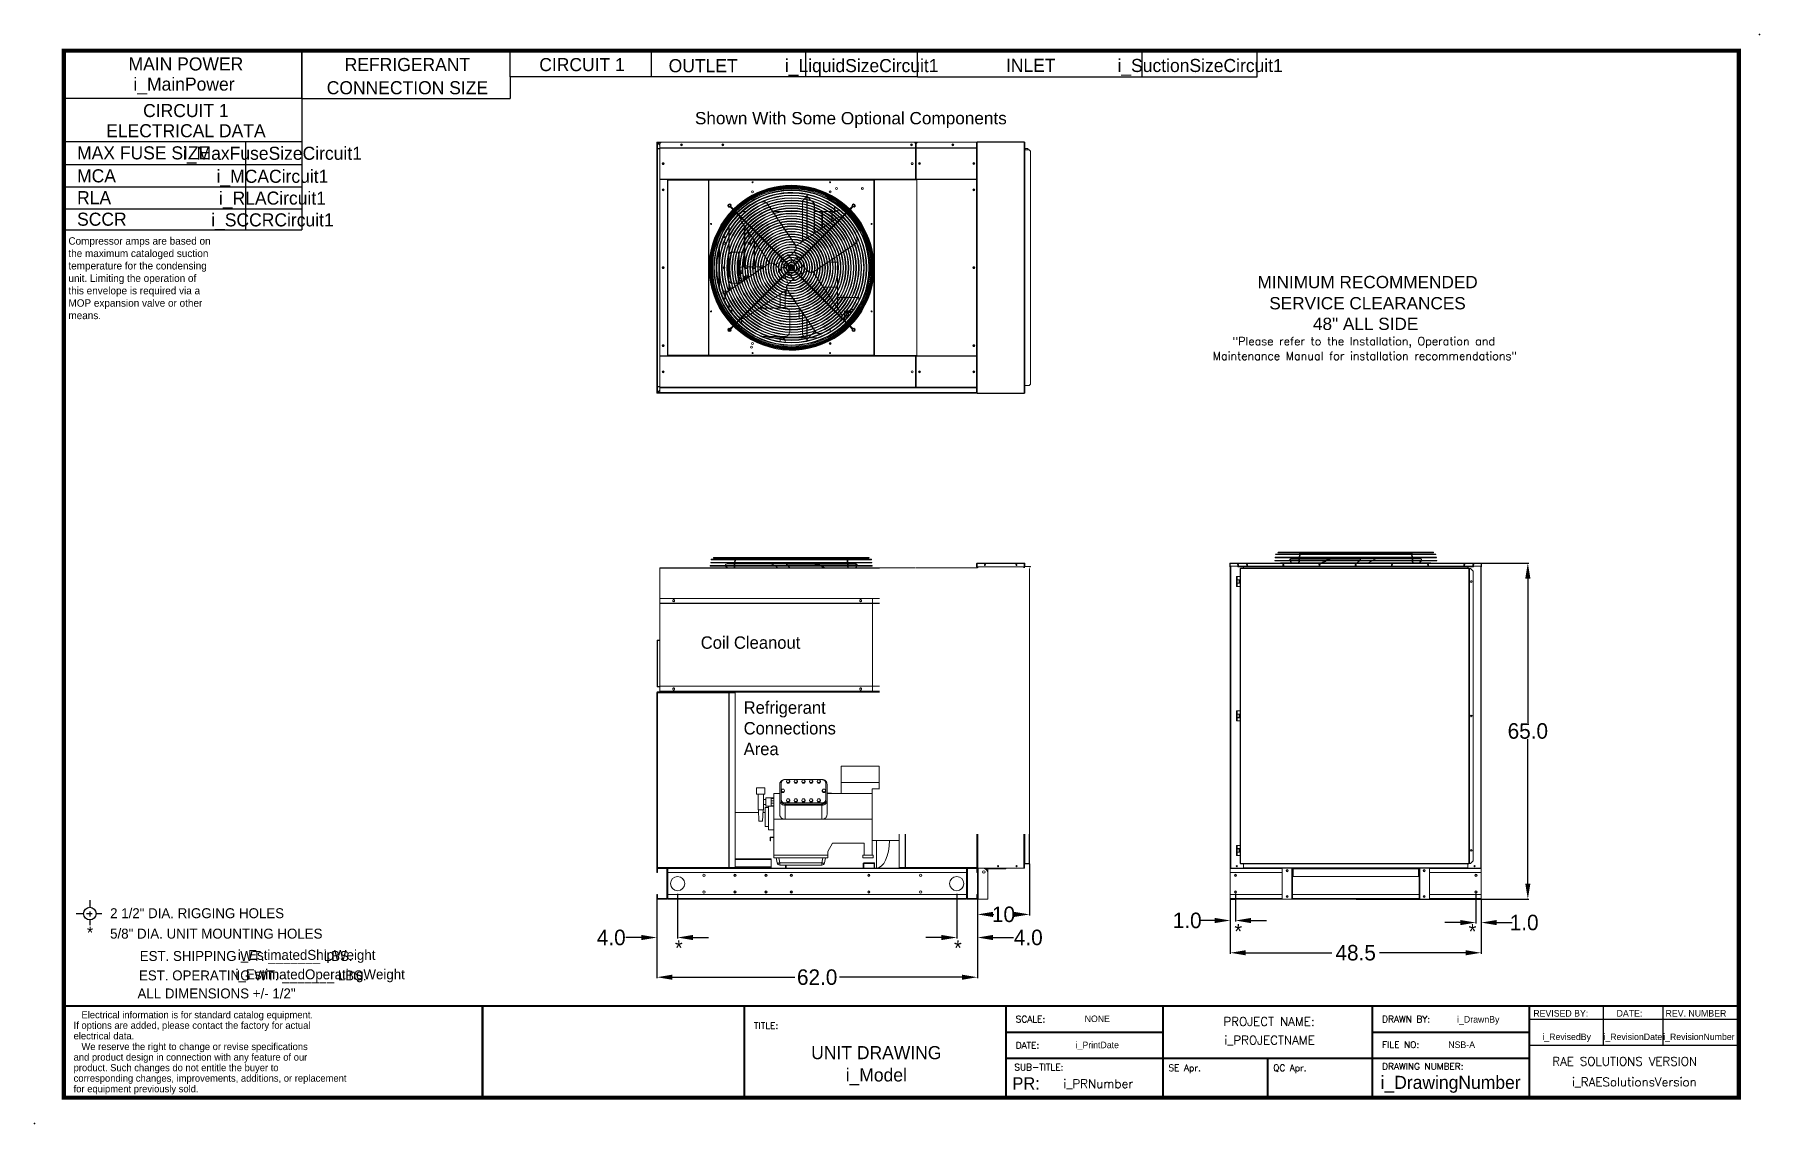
# Model space of a CAD drawing. Header units: inches. Extents: x 660 to 993, y -260 to -49.
import ezdxf
from ezdxf.enums import TextEntityAlignment as Align

# ---------------------------------------------------------------- set-up
doc = ezdxf.new("R2010")
doc.units = ezdxf.units.IN
doc.header["$MEASUREMENT"] = 0
doc.header["$PDSIZE"] = -1
for name, color, linetype in [('C1E', 7, 'Continuous'), ('C1RC', 7, 'Continuous'), ('L48', 7, 'Continuous')]:
    doc.layers.add(name, color=color, linetype=linetype)
doc.styles.add('dimentions', font='arial.ttf')
doc.styles.add('SIMPLEX', font='SIMPLEX')
doc.dimstyles.get("Standard").update_dxf_attribs({"dimtxt": 3, "dimasz": 3, "dimexe": 0.18, "dimexo": 0.0625, "dimgap": 0.09, "dimtad": 0, "dimtih": 1, "dimtoh": 1, "dimdec": 1, "dimzin": 0, "dimdsep": 46, "dimtxsty": 'Standard', "dimcen": 0.09, "dimadec": 0, "dimazin": 0, "dimtfac": 1, "dimtdec": 1, "dimtofl": 0, "dimtmove": 0, "dimatfit": 3, "dimfxl": 1, "dimtolj": 1, "dimtzin": 0, "dimarcsym": 0})

msp = doc.modelspace()

# ---------------------------------------------------------------- texts
at = {"color": 0, "lineweight": 25}
for s, height, style, p in [('Shown With Some Optional Components', 2.376, 'dimentions', (787.56, -66.56)), ('MINIMUM RECOMMENDED', 2.376, 'dimentions', (896.38, -98.26)), ('SERVICE CLEARANCES', 2.376, 'dimentions', (898.66, -102.35)), ('48" ALL SIDE ', 2.376, 'dimentions', (907.11, -106.34)), ('SCALE:', 1.266, 'SIMPLEX', (849.62, -240.26)), ('DRAWN BY:', 1.266, 'SIMPLEX', (920.49, -240.26)), ('TITLE:', 1.266, 'SIMPLEX', (798.99, -241.52)), ('DATE:', 1.266, 'SIMPLEX', (849.62, -245.32)), ('FILE NO:', 1.266, 'SIMPLEX', (920.49, -245.2)), ('SUB-TITLE:', 1.266, 'SIMPLEX', (849.34, -249.55)), ('SE Apr.', 1.266, 'SIMPLEX', (879.17, -249.67)), ('QC Apr.', 1.266, 'SIMPLEX', (899.42, -249.67)), ('DRAWING NUMBER:', 1.2656, 'SIMPLEX', (920.49, -249.39)), ('RAE SOLUTIONS VERSION', 1.6807, 'SIMPLEX', (953.4, -248.63))]:
    msp.add_text(s, height=height, dxfattribs=dict(at, style=style)).set_placement(p)
at = {"color": 0, "lineweight": 25, "style": 'SIMPLEX'}
for s, height, p in [('"Please refer to the Installation, Operation and', 1.5777, (916.95, -109.29)), ('Maintenance Manual for installation recommendations"', 1.5777, (917.14, -112.15)), ('PROJECT NAME:', 1.6807, (898.6, -240.93)), ('i_PROJECTNAME', 1.6807, (898.72, -244.53)), ('i_PRNumber', 1.681, (865.57, -252.95)), ('i_RAESolutionsVersion', 1.6807, (969.26, -252.62))]:
    msp.add_text(s, height=height, dxfattribs=at).set_placement(p, align=Align.CENTER)
at = {"color": 0, "lineweight": 25}
for s, height, p in [('2 1/2" DIA. RIGGING HOLES', 1.9237, (674.43, -220.1)), ('5/8" DIA. UNIT MOUNTING HOLES', 1.9237, (674.43, -224.05)), ('If options are added, please contact the factory for actual', 1.3604, (667.37, -241.5)), ('   Electrical information is for standard catalog equipment.', 1.3604, (667.37, -239.46)), ('REVISED BY:', 1.2656, (949.73, -239.13)), ('DATE:', 1.266, (965.84, -239.13)), ('REV. NUMBER', 1.2656, (975.31, -239.13)), ('electrical data.', 1.3604, (667.37, -243.54)), ('and product design in connection with any feature of our', 1.3604, (667.37, -247.65)), ('   We reserve the right to change or revise specifications', 1.3604, (667.37, -245.61)), ('product. Such changes do not entitle the buyer to', 1.3604, (667.37, -249.69)), ('for equipment previously sold.', 1.3604, (667.37, -253.77)), ('corresponding changes, improvements, additions, or replacement ', 1.3604, (667.37, -251.73))]:
    msp.add_text(s, height=height, dxfattribs=at).set_placement(p)
for s, height, p in [('*', 2.37, (670.55, -224.08)), ('EST. SHIPPING WT. _______ LBS.', 1.9237, (700.75, -228.37)), ('i_EstimatedShipWeight', 1.926, (712.44, -228.16)), ('EST. OPERATING WT. _______ LBS.', 1.9237, (702.03, -232.13)), ('i_EstimatedOperatingWeight', 1.9237, (715.07, -231.92)), ('ALL DIMENSIONS +/- 1/2"', 1.9237, (695.02, -235.62)), ('NONE', 1.266, (865.39, -240.19)), ('i_DrawnBy', 1.266, (939.08, -240.3)), ('i_RevisedBy', 1.2656, (956.18, -243.67)), ('i_RevisionDate', 1.2656, (968.98, -243.67)), ('i_RevisionNumber', 1.2656, (981.76, -243.67)), ('UNIT DRAWING', 2.5312, (822.64, -247.37)), ('i_PrintDate', 1.2656, (865.39, -245.25)), ('NSB-A', 1.266, (935.87, -245.2)), ('i_Model', 2.531, (822.64, -251.68)), ('i_DrawingNumber', 2.5312, (933.73, -253.12))]:
    msp.add_text(s, height=height, dxfattribs=at).set_placement(p, align=Align.CENTER)
at = {"color": 0}
msp.add_text('*', height=2.89, dxfattribs=at).set_placement((891.9, -224.1))
at = {"color": 0, "text_generation_flag": 2}
for p in [(938.72, -224.1), (785.19, -227.3), (839.18, -227.3)]:
    msp.add_text('*', height=2.89, dxfattribs=at).set_placement(p)
at = {"color": 0, "lineweight": 25}
msp.add_text('PR:', height=2.373, dxfattribs=at).set_placement((854.26, -253.24), align=Align.RIGHT)
at = {"color": 0, "insert": (665.83, -88.4), "char_height": 1.44, "attachment_point": 1}
msp.add_mtext_dynamic_manual_height_columns(' Compressor amps are based on \\P the maximum cataloged suction \\P temperature for the condensing \\P unit. Limiting the operation of \\P this envelope is required via a \\P MOP expansion valve or other \\P means.', width=45.7799, gutter_width=144.43, heights=[29.63], dxfattribs=at)
at = {"color": 0, "char_height": 2.4, "attachment_point": 7}
for s, insert in [('Coil Cleanout', (788.68, -168.03)), ('Refrigerant\\PConnections\\PArea', (796.98, -188.6))]:
    msp.add_mtext(s, dxfattribs=dict(at, insert=insert))
at = {"layer": 'C1E', "color": 0, "lineweight": 25}
for s, height, p in [('MAIN POWER', 2.531, (689.09, -56.15)), ('i_MainPower', 2.5312, (688.72, -60.05)), ('CIRCUIT 1', 2.531, (689.09, -65.17)), ('ELECTRICAL DATA', 2.5312, (689.09, -69.07)), ('i_MaxFuseSizeCircuit1', 2.5312, (705.83, -73.43)), ('i_MCACircuit1', 2.5312, (705.83, -77.88)), ('i_RLACircuit1', 2.5312, (705.83, -82.1)), ('i_SCCRCircuit1', 2.5312, (705.83, -86.31))]:
    msp.add_text(s, height=height, dxfattribs=at).set_placement(p, align=Align.CENTER)
for s, height, p in [('MAX FUSE SIZE', 2.5312, (668.04, -73.35)), ('MCA', 2.531, (668.04, -77.79)), ('RLA', 2.531, (668.04, -82.01)), ('SCCR', 2.531, (668.04, -86.18))]:
    msp.add_text(s, height=height, dxfattribs=at).set_placement(p)
at = {"layer": 'C1RC', "color": 0, "lineweight": 25}
for s, height, p in [('REFRIGERANT', 2.5312, (731.94, -56.27)), ('CIRCUIT 1', 2.531, (765.72, -56.28)), ('i_LiquidSizeCircuit1', 2.5312, (819.81, -56.47)), ('INLET', 2.531, (852.51, -56.42)), ('i_SuctionSizeCircuit1', 2.5312, (885.28, -56.45)), ('CONNECTION SIZE', 2.5312, (731.94, -60.75))]:
    msp.add_text(s, height=height, dxfattribs=at).set_placement(p, align=Align.CENTER)
msp.add_text('OUTLET', height=2.531, dxfattribs=at).set_placement((782.47, -57.25), align=Align.BOTTOM_LEFT)

# ---------------------------------------------------------------- blocks, each defined once
blk = doc.blocks.new('*D18')
at = {"color": 0, "lineweight": -2}
for p, q in [((891.12, -216.47), (891.12, -226.97)), ((939.62, -216.47), (939.62, -226.97)), ((894.12, -226.79), (910.78, -226.79)), ((936.62, -226.79), (919.96, -226.79))]:
    blk.add_line(p, q, dxfattribs=at)
at = {"color": 0}
for points in [[(894.12, -226.29), (894.12, -227.29), (891.12, -226.79)], [(936.62, -226.29), (936.62, -227.29), (939.62, -226.79)]]:
    blk.add_solid(points, dxfattribs=at)
at = {"layer": 'Defpoints', "color": 0}
for p in [(891.12, -216.41), (939.62, -216.41), (939.62, -226.79)]:
    blk.add_point(p, dxfattribs=at)
at = {"color": 0, "insert": (915.37, -226.79), "char_height": 3, "attachment_point": 5}
blk.add_mtext('\\A1;48.5', dxfattribs=at)
blk = doc.blocks.new('*D17')
at = {"color": 0, "lineweight": -2}
for p, q in [((891.19, -151.41), (948.85, -151.41)), ((948.67, -154.41), (948.67, -182.32)), ((948.67, -213.41), (948.67, -185.5)), ((915.44, -216.41), (948.85, -216.41))]:
    blk.add_line(p, q, dxfattribs=at)
at = {"color": 0}
for points in [[(948.17, -154.41), (949.17, -154.41), (948.67, -151.41)], [(948.17, -213.41), (949.17, -213.41), (948.67, -216.41)]]:
    blk.add_solid(points, dxfattribs=at)
at = {"layer": 'Defpoints', "color": 0}
for p in [(891.12, -151.41), (948.67, -151.41), (915.37, -216.41)]:
    blk.add_point(p, dxfattribs=at)
at = {"color": 0, "insert": (948.67, -183.91), "char_height": 3, "attachment_point": 5}
blk.add_mtext('\\A1;65.0', dxfattribs=at)
blk = doc.blocks.new('*D19')
at = {"color": 0, "lineweight": -2}
for p, q in [((891.12, -216.37), (891.12, -220.73)), ((892.12, -217.47), (892.12, -220.73)), ((888.12, -220.55), (885.12, -220.55)), ((895.12, -220.55), (898.12, -220.55))]:
    blk.add_line(p, q, dxfattribs=at)
at = {"color": 0}
for points in [[(888.12, -220.05), (888.12, -221.05), (891.12, -220.55)], [(895.12, -220.05), (895.12, -221.05), (892.12, -220.55)]]:
    blk.add_solid(points, dxfattribs=at)
at = {"layer": 'Defpoints', "color": 0}
for p in [(891.12, -216.31), (892.12, -217.41), (891.12, -220.55)]:
    blk.add_point(p, dxfattribs=at)
at = {"color": 0, "insert": (882.78, -220.55), "char_height": 3, "attachment_point": 5}
blk.add_mtext('\\A1;1.0', dxfattribs=at)
blk = doc.blocks.new('*D20')
at = {"color": 0, "lineweight": -2}
for p, q in [((939.62, -216.54), (939.62, -221.13)), ((938.62, -217.47), (938.62, -221.13)), ((935.62, -220.95), (932.62, -220.95)), ((942.62, -220.95), (945.62, -220.95))]:
    blk.add_line(p, q, dxfattribs=at)
at = {"color": 0}
for points in [[(935.62, -220.45), (935.62, -221.45), (938.62, -220.95)], [(942.62, -220.45), (942.62, -221.45), (939.62, -220.95)]]:
    blk.add_solid(points, dxfattribs=at)
at = {"layer": 'Defpoints', "color": 0}
for p in [(939.62, -216.47), (938.62, -217.41), (939.62, -220.95)]:
    blk.add_point(p, dxfattribs=at)
at = {"color": 0, "insert": (947.96, -220.95), "char_height": 3, "attachment_point": 5}
blk.add_mtext('\\A1;1.0', dxfattribs=at)
blk = doc.blocks.new('*D22')
at = {"color": 0, "lineweight": -2}
for p, q in [((780.21, -215.98), (780.21, -231.7)), ((842.2, -215.98), (842.2, -231.7)), ((783.21, -231.52), (806.86, -231.52)), ((839.2, -231.52), (815.54, -231.52))]:
    blk.add_line(p, q, dxfattribs=at)
at = {"color": 0}
for points in [[(783.21, -231.02), (783.21, -232.02), (780.21, -231.52)], [(839.2, -231.02), (839.2, -232.02), (842.2, -231.52)]]:
    blk.add_solid(points, dxfattribs=at)
at = {"layer": 'Defpoints', "color": 0}
for p in [(780.21, -215.92), (842.2, -215.92), (842.2, -231.52)]:
    blk.add_point(p, dxfattribs=at)
at = {"color": 0, "insert": (811.2, -231.52), "char_height": 3, "attachment_point": 5}
blk.add_mtext('\\A1;62.0', dxfattribs=at)
blk = doc.blocks.new('*D23')
at = {"color": 0, "lineweight": -2}
for p, q in [((842.2, -216.47), (842.2, -224.02)), ((838.2, -217.47), (838.2, -224.02)), ((835.2, -223.84), (832.2, -223.84)), ((845.2, -223.84), (849.2, -223.84))]:
    blk.add_line(p, q, dxfattribs=at)
at = {"color": 0}
for points in [[(835.2, -223.34), (835.2, -224.34), (838.2, -223.84)], [(845.2, -223.34), (845.2, -224.34), (842.2, -223.84)]]:
    blk.add_solid(points, dxfattribs=at)
at = {"layer": 'Defpoints', "color": 0}
for p in [(842.2, -216.41), (838.2, -217.41), (842.2, -223.84)]:
    blk.add_point(p, dxfattribs=at)
at = {"color": 0, "insert": (852.04, -223.84), "char_height": 3, "attachment_point": 5}
blk.add_mtext('\\A1;4.0', dxfattribs=at)
blk = doc.blocks.new('*D24')
at = {"color": 0, "lineweight": -2}
for p, q in [((780.21, -216.37), (780.21, -224.02)), ((784.21, -217.47), (784.21, -224.02)), ((777.21, -223.84), (774.21, -223.84)), ((787.21, -223.84), (790.21, -223.84))]:
    blk.add_line(p, q, dxfattribs=at)
at = {"color": 0}
for points in [[(777.21, -223.34), (777.21, -224.34), (780.21, -223.84)], [(787.21, -223.34), (787.21, -224.34), (784.21, -223.84)]]:
    blk.add_solid(points, dxfattribs=at)
at = {"layer": 'Defpoints', "color": 0}
for p in [(780.21, -216.31), (784.21, -217.41), (780.21, -223.84)]:
    blk.add_point(p, dxfattribs=at)
at = {"color": 0, "insert": (771.37, -223.84), "char_height": 3, "attachment_point": 5}
blk.add_mtext('\\A1;4.0', dxfattribs=at)
blk = doc.blocks.new('*D25')
at = {"color": 0, "lineweight": -2}
for p, q in [((852.28, -209.57), (852.28, -219.55)), ((842.2, -216.47), (842.2, -219.55)), ((845.2, -219.37), (845.4, -219.37)), ((849.28, -219.37), (849.08, -219.37))]:
    blk.add_line(p, q, dxfattribs=at)
at = {"color": 0}
for points in [[(845.2, -218.87), (845.2, -219.87), (842.2, -219.37)], [(849.28, -218.87), (849.28, -219.87), (852.28, -219.37)]]:
    blk.add_solid(points, dxfattribs=at)
at = {"layer": 'Defpoints', "color": 0}
for p in [(852.28, -209.51), (842.2, -216.41), (852.28, -219.37)]:
    blk.add_point(p, dxfattribs=at)
at = {"color": 0, "insert": (847.24, -219.37), "char_height": 3, "attachment_point": 5}
blk.add_mtext('\\A1;10', dxfattribs=at)

# ---------------------------------------------------------------- dimensions: what is measured, and where the dimension line sits
at = {"color": 0}
dim = msp.add_linear_dim(base=(948.67, -151.41), p1=(915.37, -216.41), p2=(891.12, -151.41), angle=90, dimstyle='Standard', override={"dimrnd": 0}, dxfattribs=at)
dim.commit()
dim.dimension.update_dxf_attribs({"geometry": '*D17', "text_midpoint": (948.67, -183.91), "dimtype": 160})
dim = msp.add_linear_dim(base=(852.28, -219.37), p1=(842.2, -216.41), p2=(852.28, -209.51), angle=180, text='10', dimstyle='Standard', dxfattribs=at)
dim.commit()
dim.dimension.update_dxf_attribs({"geometry": '*D25', "text_midpoint": (847.24, -219.37)})
dim = msp.add_linear_dim(base=(780.21, -223.84), p1=(784.21, -217.41), p2=(780.21, -216.31), angle=180, dimstyle='Standard', dxfattribs=at)
dim.commit()
dim.dimension.update_dxf_attribs({"geometry": '*D24', "text_midpoint": (771.37, -223.84)})
for base, p1, p2, picture, middle in [((842.2, -231.52), (780.21, -215.92), (842.2, -215.92), '*D22', (811.2, -231.52)), ((842.2, -223.84), (838.2, -217.41), (842.2, -216.41), '*D23', (852.04, -223.84))]:
    dim = msp.add_linear_dim(base=base, p1=p1, p2=p2, angle=180, dimstyle='Standard', dxfattribs=at)
    dim.commit()
    dim.dimension.update_dxf_attribs({"geometry": picture, "text_midpoint": middle, "dimtype": 160})
for base, p1, p2, picture, middle in [((891.12, -220.55), (892.12, -217.41), (891.12, -216.31), '*D19', (882.78, -220.55)), ((939.62, -226.79), (891.12, -216.41), (939.62, -216.41), '*D18', (915.37, -226.79)), ((939.62, -220.95), (938.62, -217.41), (939.62, -216.47), '*D20', (947.96, -220.95))]:
    dim = msp.add_linear_dim(base=base, p1=p1, p2=p2, dimstyle='Standard', dxfattribs=at)
    dim.commit()
    dim.dimension.update_dxf_attribs({"geometry": picture, "text_midpoint": middle})

# ---------------------------------------------------------------- linework, layer by layer
at = {"color": 0, "lineweight": 25}
for p, q in [((989.47, -254.81), (989.47, -52.31)), ((670.5, -216.63), (670.5, -217.9)), ((667.85, -219.21), (669.15, -219.21)), ((669.89, -219.21), (670.99, -219.21)), ((670.5, -218.8), (670.5, -219.77)), ((671.73, -219.21), (672.84, -219.21)), ((670.5, -220.46), (670.5, -221.46)), ((746.47, -254.81), (746.47, -237.09)), ((797.09, -254.81), (797.09, -237.09)), ((847.72, -237.09), (948.97, -237.09)), ((847.72, -254.81), (847.72, -237.09)), ((878.09, -237.09), (878.09, -254.81)), ((918.59, -237.09), (918.59, -247.22)), ((948.97, -237.09), (948.97, -254.81)), ((948.97, -237.09), (989.47, -237.09)), ((948.97, -237.09), (948.97, -239.63)), ((948.97, -239.63), (989.47, -239.63)), ((963.26, -237.09), (963.26, -244.69)), ((974.77, -237.09), (974.77, -244.69)), ((878.09, -242.16), (847.72, -242.16)), ((918.59, -242.16), (948.97, -242.16)), ((918.59, -247.22), (918.59, -242.16)), ((948.97, -244.69), (989.47, -244.69)), ((948.97, -247.22), (847.72, -247.22)), ((898.34, -247.22), (898.34, -254.81)), ((918.59, -247.22), (918.59, -254.81))]:
    msp.add_line(p, q, dxfattribs=at)
at = {"color": 0, "linetype": 'Continuous', "lineweight": 15}
for p, q in [((930.84, -149.67), (899.93, -149.67)), ((899.93, -149.77), (930.84, -149.77)), ((930.39, -149.34), (900.39, -149.34)), ((900.39, -149.44), (904.71, -149.44)), ((904.47, -149.77), (904.42, -150.29)), ((904.55, -150.29), (904.6, -149.77)), ((904.78, -149.44), (904.71, -149.44)), ((904.71, -149.57), (915.35, -149.57)), ((904.72, -149.57), (904.71, -149.57)), ((904.78, -149.44), (925.99, -149.44)), ((915.35, -149.57), (915.35, -149.57)), ((915.39, -149.44), (915.39, -149.55)), ((915.42, -149.57), (926.06, -149.57)), ((915.42, -149.57), (915.42, -149.57)), ((926.06, -149.44), (925.99, -149.44)), ((926.06, -149.44), (930.39, -149.44)), ((926.06, -149.57), (926.06, -149.57)), ((926.18, -149.77), (926.22, -150.29)), ((926.35, -150.29), (926.3, -149.77)), ((891.12, -151.49), (891.05, -151.49)), ((891.05, -151.49), (891.05, -152.16)), ((891.05, -152.16), (891.12, -152.16)), ((939.62, -151.41), (891.12, -151.41)), ((891.12, -151.49), (891.12, -151.41)), ((939.62, -151.49), (891.12, -151.49)), ((891.12, -152.02), (891.12, -151.49)), ((891.12, -151.49), (891.12, -152.16)), ((892.56, -152.02), (891.12, -152.02)), ((891.12, -152.02), (891.12, -210.41)), ((891.17, -152.16), (891.25, -152.16)), ((891.2, -152.02), (891.2, -210.41)), ((892.56, -152.02), (892.56, -152.03)), ((938.19, -152.02), (892.56, -152.02)), ((892.56, -152.03), (892.56, -152.06)), ((892.56, -152.03), (938.19, -152.03)), ((892.56, -152.06), (892.56, -152.14)), ((892.81, -152.08), (892.56, -152.06)), ((892.81, -152.15), (892.56, -152.14)), ((892.81, -152.08), (892.81, -152.15)), ((892.81, -152.08), (937.93, -152.08)), ((892.81, -152.15), (937.93, -152.15)), ((893.02, -152.47), (893.02, -209.51)), ((893.02, -152.47), (893.1, -152.47)), ((893.1, -152.47), (893.1, -152.39)), ((893.1, -152.39), (937.28, -152.39)), ((893.1, -152.47), (893.1, -209.51)), ((893.1, -152.47), (937.28, -152.47)), ((893.67, -152.15), (893.67, -152.39)), ((931.01, -150.91), (899.77, -150.91)), ((899.77, -151.01), (931.01, -151.01)), ((930.93, -150.29), (899.85, -150.29)), ((899.85, -150.39), (930.93, -150.39)), ((900.82, -151.36), (900.82, -151.41)), ((900.82, -151.36), (904.32, -151.36)), ((902.65, -150.75), (902.62, -150.84)), ((903.11, -150.57), (903.09, -150.66)), ((904.39, -150.66), (903.09, -150.66)), ((904.39, -150.57), (903.11, -150.57)), ((904.35, -151.01), (904.32, -151.41)), ((904.41, -150.39), (904.36, -150.91)), ((904.44, -151.41), (904.48, -151.01)), ((904.45, -151.36), (926.33, -151.36)), ((904.49, -150.91), (904.54, -150.39)), ((910.28, -150.66), (904.51, -150.66)), ((910.78, -150.57), (904.52, -150.57)), ((910.78, -150.57), (910.81, -150.66)), ((916.08, -150.57), (910.78, -150.57)), ((916.12, -150.66), (910.81, -150.66)), ((916.12, -150.66), (916.08, -150.57)), ((916.08, -150.57), (919.8, -150.57)), ((916.3, -150.73), (916.26, -150.64)), ((919.8, -150.57), (926.25, -150.57)), ((926.23, -150.39), (926.28, -150.91)), ((926.29, -151.01), (926.33, -151.41)), ((926.41, -150.91), (926.36, -150.39)), ((926.38, -150.57), (927.64, -150.57)), ((926.46, -151.41), (926.42, -151.01)), ((926.45, -151.36), (929.92, -151.36)), ((928.12, -150.84), (928.1, -150.75)), ((929.92, -151.41), (929.92, -151.36)), ((937.07, -152.39), (937.07, -152.15)), ((937.28, -152.39), (937.28, -152.47)), ((937.28, -152.47), (937.28, -209.51)), ((937.28, -152.47), (937.36, -152.47)), ((937.36, -152.47), (937.36, -209.51)), ((937.36, -209.51), (937.36, -152.47)), ((937.36, -152.47), (937.36, -152.47)), ((937.6, -152.47), (937.36, -152.47)), ((937.6, -152.47), (938.1, -152.97)), ((938.19, -152.06), (937.93, -152.08)), ((937.93, -152.08), (937.93, -152.15)), ((938.19, -152.14), (937.93, -152.15)), ((938.1, -209.01), (938.1, -152.97)), ((938.19, -152.03), (938.19, -152.02)), ((939.62, -152.02), (938.19, -152.02)), ((938.19, -152.06), (938.19, -152.03)), ((938.19, -152.06), (938.19, -152.14)), ((939.55, -210.41), (939.55, -152.02)), ((939.62, -151.49), (939.62, -151.41)), ((939.62, -152.02), (939.62, -151.49)), ((939.62, -152.16), (939.62, -151.49)), ((939.62, -151.49), (939.7, -151.49)), ((939.62, -152.02), (939.62, -210.41)), ((939.7, -152.16), (939.62, -152.16)), ((939.7, -152.16), (939.7, -151.49)), ((892.3, -154.65), (892.3, -154.02)), ((892.3, -154.02), (892.42, -154.02)), ((892.42, -154.65), (892.3, -154.65)), ((892.3, -155.3), (892.3, -154.67)), ((892.3, -154.67), (892.42, -154.67)), ((892.42, -155.3), (892.3, -155.3)), ((892.3, -155.95), (892.3, -155.32)), ((892.3, -155.32), (892.42, -155.32)), ((892.42, -155.95), (892.3, -155.95)), ((892.42, -154.02), (892.42, -154.65)), ((892.42, -154.02), (893.02, -154.02)), ((892.42, -154.65), (893.02, -154.65)), ((892.42, -154.67), (892.42, -155.3)), ((892.42, -154.67), (892.8, -154.67)), ((892.8, -155.3), (892.42, -155.3)), ((892.42, -155.32), (892.42, -155.95)), ((892.42, -155.32), (893.02, -155.32)), ((892.42, -155.95), (893.02, -155.95)), ((892.46, -154.65), (892.46, -154.67)), ((892.46, -155.3), (892.46, -155.32)), ((892.77, -154.67), (892.77, -154.65)), ((892.77, -155.32), (892.77, -155.3)), ((892.8, -155.3), (892.8, -154.67)), ((892.8, -154.67), (892.93, -154.67)), ((892.93, -155.3), (892.8, -155.3)), ((892.93, -154.67), (892.93, -155.3)), ((892.3, -180.65), (892.3, -180.02)), ((892.3, -180.02), (892.42, -180.02)), ((892.42, -180.02), (892.42, -180.65)), ((892.42, -180.02), (893.02, -180.02)), ((892.42, -180.65), (892.3, -180.65)), ((892.3, -181.3), (892.3, -180.67)), ((892.3, -180.67), (892.42, -180.67)), ((892.42, -181.3), (892.3, -181.3)), ((892.3, -181.95), (892.3, -181.32)), ((892.3, -181.32), (892.42, -181.32)), ((892.42, -181.95), (892.3, -181.95)), ((892.42, -180.65), (893.02, -180.65)), ((892.42, -180.67), (892.42, -181.3)), ((892.42, -180.67), (892.8, -180.67)), ((892.8, -181.3), (892.42, -181.3)), ((892.42, -181.32), (892.42, -181.95)), ((892.42, -181.32), (893.02, -181.32)), ((892.42, -181.95), (893.02, -181.95)), ((892.46, -180.65), (892.46, -180.67)), ((892.46, -181.3), (892.46, -181.32)), ((892.77, -180.67), (892.77, -180.65)), ((892.77, -181.32), (892.77, -181.3)), ((892.8, -181.3), (892.8, -180.67)), ((892.8, -180.67), (892.93, -180.67)), ((892.93, -181.3), (892.8, -181.3)), ((892.93, -180.67), (892.93, -181.3)), ((892.3, -206.65), (892.3, -206.02)), ((892.3, -206.02), (892.42, -206.02)), ((892.42, -206.65), (892.3, -206.65)), ((892.3, -207.3), (892.3, -206.67)), ((892.3, -206.67), (892.42, -206.67)), ((892.42, -206.02), (892.42, -206.65)), ((892.42, -206.02), (893.02, -206.02)), ((892.42, -206.65), (893.02, -206.65)), ((892.42, -206.67), (892.42, -207.3)), ((892.42, -206.67), (892.8, -206.67)), ((892.46, -206.65), (892.46, -206.67)), ((892.77, -206.67), (892.77, -206.65)), ((892.8, -207.3), (892.8, -206.67)), ((892.8, -206.67), (892.93, -206.67)), ((892.93, -206.67), (892.93, -207.3)), ((892.42, -207.3), (892.3, -207.3)), ((892.3, -207.95), (892.3, -207.32)), ((892.3, -207.32), (892.42, -207.32)), ((892.42, -207.95), (892.3, -207.95)), ((892.8, -207.3), (892.42, -207.3)), ((892.42, -207.32), (892.42, -207.95)), ((892.42, -207.32), (893.02, -207.32)), ((892.42, -207.95), (893.02, -207.95)), ((892.46, -207.3), (892.46, -207.32)), ((892.77, -207.32), (892.77, -207.3)), ((892.93, -207.3), (892.8, -207.3)), ((893.02, -209.51), (893.1, -209.51)), ((893.1, -209.51), (937.28, -209.51)), ((893.1, -209.58), (893.1, -209.51)), ((937.28, -209.58), (893.1, -209.58)), ((893.67, -209.58), (893.67, -210.41)), ((937.07, -210.41), (937.07, -209.58)), ((937.28, -209.51), (937.36, -209.51)), ((937.28, -209.51), (937.28, -209.58)), ((937.36, -209.51), (937.36, -209.51)), ((937.36, -209.51), (937.6, -209.51)), ((938.1, -209.01), (937.6, -209.51)), ((891.2, -210.41), (891.12, -210.41)), ((891.12, -210.41), (891.12, -210.52)), ((891.12, -210.52), (891.12, -211.29)), ((901.12, -210.52), (891.12, -210.52)), ((901.12, -211.29), (891.12, -211.29)), ((891.12, -215.54), (891.12, -211.29)), ((893.67, -210.41), (891.2, -210.41)), ((937.07, -210.34), (893.67, -210.34)), ((937.07, -210.41), (893.67, -210.41)), ((901.12, -210.41), (901.12, -216.41)), ((902.99, -211.41), (902.99, -210.41)), ((902.99, -210.41), (902.99, -216.41)), ((903.12, -211.41), (902.99, -211.41)), ((902.99, -211.41), (902.99, -216.41)), ((903.12, -210.55), (903.12, -210.41)), ((903.26, -210.52), (903.12, -210.52)), ((903.12, -210.55), (903.12, -212.05)), ((903.26, -210.55), (903.12, -210.55)), ((903.12, -211.41), (903.12, -216.41)), ((903.26, -212.05), (903.12, -212.05)), ((903.26, -210.41), (903.26, -210.55)), ((927.49, -210.55), (903.26, -210.55)), ((903.26, -210.55), (903.26, -212.05)), ((903.26, -210.55), (927.49, -210.55)), ((903.26, -210.55), (903.26, -210.55)), ((903.26, -210.55), (903.26, -212.05)), ((903.26, -210.55), (903.26, -210.55)), ((903.26, -212.05), (903.26, -212.05)), ((903.26, -212.05), (927.49, -212.05)), ((927.49, -210.41), (927.49, -210.55)), ((927.62, -210.52), (927.49, -210.52)), ((927.49, -210.55), (927.49, -212.05)), ((927.62, -210.55), (927.49, -210.55)), ((927.49, -210.55), (927.49, -212.05)), ((927.49, -210.55), (927.49, -210.55)), ((927.49, -210.55), (927.49, -210.55)), ((927.62, -212.05), (927.49, -212.05)), ((927.49, -212.05), (927.49, -212.05)), ((927.62, -210.55), (927.62, -210.41)), ((927.62, -210.55), (927.62, -212.05)), ((927.62, -211.41), (927.76, -211.41)), ((927.62, -211.41), (927.62, -216.41)), ((927.76, -211.41), (927.76, -210.41)), ((927.76, -210.41), (927.76, -216.41)), ((927.76, -211.41), (927.76, -216.41)), ((929.62, -210.41), (929.62, -216.41)), ((939.62, -210.52), (929.62, -210.52)), ((939.62, -211.29), (929.62, -211.29)), ((939.55, -210.41), (937.07, -210.41)), ((939.62, -210.41), (939.55, -210.41)), ((939.62, -210.41), (939.62, -210.52)), ((939.62, -210.52), (939.62, -211.29)), ((939.62, -215.54), (939.62, -211.29)), ((901.12, -215.54), (891.12, -215.54)), ((891.12, -215.54), (891.12, -216.31)), ((891.12, -216.31), (891.12, -216.41)), ((901.12, -216.31), (891.12, -216.31)), ((901.12, -216.41), (891.12, -216.41)), ((901.12, -216.41), (902.99, -216.41)), ((903.12, -216.41), (902.99, -216.41)), ((902.99, -216.41), (902.99, -216.41)), ((927.62, -215.54), (903.12, -215.54)), ((927.62, -216.31), (903.12, -216.31)), ((927.62, -216.41), (903.12, -216.41)), ((927.62, -216.41), (927.76, -216.41)), ((927.76, -216.41), (927.76, -216.41)), ((929.62, -216.41), (927.76, -216.41)), ((939.62, -215.54), (929.62, -215.54)), ((939.62, -216.31), (929.62, -216.31)), ((939.62, -216.41), (929.62, -216.41)), ((939.62, -215.54), (939.62, -216.31)), ((939.62, -216.31), (939.62, -216.41))]:
    msp.add_line(p, q, dxfattribs=at)
at = {"color": 0}
for p, q in [((784.21, -215.41), (784.21, -217.41)), ((838.2, -215.41), (838.2, -217.41)), ((891.12, -216.41), (892.12, -216.41)), ((892.12, -215.41), (892.12, -217.41)), ((938.62, -215.41), (938.62, -217.41))]:
    msp.add_line(p, q, dxfattribs=at)
at = {"color": 0, "lineweight": 25}
for points, const_width in [([(665.47, -254.81), (989.47, -254.81), (989.47, -52.31), (665.47, -52.31), (665.47, -254.81)], 0.81), ([(746.95, -237.09), (665.47, -237.09)], 0.405), ([(989.47, -237.09), (746.47, -237.09), (746.47, -254.81)], 0.405), ([(797.09, -237.09), (797.09, -254.81)], 0.405), ([(847.72, -237.09), (847.72, -254.81)], 0.405), ([(878.09, -237.09), (878.09, -254.81)], 0.405), ([(918.59, -237.09), (918.59, -254.81)], 0.405), ([(948.97, -254.81), (948.97, -237.09), (989.47, -237.09)], 0.405), ([(878.09, -242.16), (847.72, -242.16)], 0.405), ([(948.97, -242.16), (918.59, -242.16), (918.59, -254.81)], 0.405), ([(948.97, -247.22), (847.72, -247.22)], 0.405), ([(898.34, -247.22), (898.34, -254.81)], 0.405)]:
    msp.add_lwpolyline(points, dxfattribs=dict(at, const_width=const_width))
at = {"color": 0, "linetype": 'Continuous', "lineweight": 15, "flags": 128}
for points in [[(904.71, -149.44), (904.73, -149.44), (904.75, -149.46), (904.76, -149.48), (904.76, -149.5), (904.76, -149.53), (904.75, -149.55), (904.73, -149.56), (904.72, -149.57)], [(926.06, -149.44), (926.04, -149.44), (926.03, -149.46), (926.02, -149.48), (926.01, -149.5), (926.02, -149.53), (926.03, -149.55), (926.04, -149.56), (926.06, -149.57)], [(903.09, -150.66), (902.99, -150.67), (902.9, -150.68), (902.82, -150.69), (902.75, -150.72), (902.7, -150.74), (902.66, -150.78), (902.63, -150.82), (902.62, -150.86), (902.62, -150.9), (902.62, -150.91)], [(902.65, -150.75), (902.66, -150.73), (902.68, -150.69), (902.73, -150.65), (902.78, -150.63), (902.85, -150.6), (902.92, -150.59), (903.01, -150.58), (903.11, -150.57)], [(909.66, -150.91), (909.76, -150.86), (909.87, -150.81), (909.98, -150.77), (910.1, -150.73), (910.21, -150.69), (910.32, -150.65), (910.43, -150.63), (910.53, -150.6), (910.62, -150.59), (910.7, -150.58), (910.78, -150.57)], [(910.81, -150.66), (910.74, -150.67), (910.66, -150.68), (910.56, -150.69), (910.46, -150.72), (910.36, -150.74), (910.25, -150.78), (910.13, -150.82), (910.02, -150.86), (909.91, -150.9), (909.9, -150.91)], [(916.08, -150.57), (916.14, -150.58), (916.19, -150.59), (916.23, -150.6), (916.26, -150.63), (916.26, -150.64)], [(916.2, -150.91), (916.21, -150.9), (916.25, -150.86), (916.28, -150.82), (916.3, -150.78), (916.3, -150.74), (916.29, -150.72), (916.27, -150.69), (916.23, -150.68), (916.18, -150.67), (916.12, -150.66)], [(928.06, -150.91), (928.08, -150.86), (928.1, -150.81), (928.1, -150.77), (928.09, -150.73), (928.06, -150.69), (928.02, -150.65), (927.97, -150.63), (927.9, -150.6), (927.82, -150.59), (927.73, -150.58), (927.64, -150.57)]]:
    msp.add_lwpolyline(points, dxfattribs=at)
at = {"color": 0, "linetype": 'Continuous', "lineweight": 15}
for centre, radius in [((892.62, -151.79), 0.0995), ((894.37, -151.79), 0.0995), ((901.37, -151.79), 0.0995), ((908.37, -151.79), 0.0995), ((915.37, -151.79), 0.0995), ((922.37, -151.79), 0.0995), ((929.37, -151.79), 0.0995), ((936.37, -151.79), 0.0995), ((938.12, -151.79), 0.0995), ((937.74, -154.99), 0.156), ((937.74, -180.99), 0.156), ((937.74, -206.99), 0.156), ((892.37, -210.04), 0.0995), ((938.37, -210.04), 0.0995), ((892.12, -211.79), 0.219), ((892.12, -211.79), 0.156), ((902.12, -210.91), 0.219), ((902.12, -210.91), 0.156), ((928.62, -210.91), 0.219), ((928.62, -210.91), 0.156), ((938.62, -211.79), 0.219), ((938.62, -211.79), 0.156), ((892.12, -215.04), 0.219), ((892.12, -215.04), 0.156), ((902.12, -215.91), 0.219), ((902.12, -215.91), 0.156), ((928.62, -215.91), 0.219), ((928.62, -215.91), 0.156), ((938.62, -215.04), 0.219), ((938.62, -215.04), 0.156)]:
    msp.add_circle(centre, radius, dxfattribs=at)
at = {"color": 0, "lineweight": 25}
msp.add_circle((670.5, -219.21), 1.21, dxfattribs=at)
at = {"color": 0, "linetype": 'Continuous', "lineweight": 15}
for centre, radius, start, end in [((899.93, -149.72), 0.05, 90, 270), ((900.39, -149.39), 0.05, 90, 270), ((930.39, -149.39), 0.05, 270, 90), ((930.84, -149.72), 0.05, 270, 90), ((891.12, -151.49), 0.0757, 90, 180), ((891.12, -151.49), 0.001, 90, 180), ((899.77, -150.96), 0.05, 90, 270), ((899.85, -150.34), 0.05, 90, 270), ((907.03, -147.86), 5.38, 215.8269, 220.613), ((927.04, -185.56), 38.76, 116.9592, 118.0878), ((927.25, -185.98), 39.14, 116.6724, 117.8011), ((903.89, -133.84), 21.06, 303.6811, 305.3749), ((926.38, -163.27), 14.6, 122.8918, 125.3601), ((919.84, -153.01), 2.44, 91.0556, 120.3716), ((923.52, -147.63), 5.59, 318.2238, 322.9046), ((923.71, -147.86), 5.38, 319.387, 324.1731), ((927.98, -150.88), 0.148, 347.0653, 14.4634), ((930.93, -150.34), 0.05, 270, 90), ((931.01, -150.96), 0.05, 270, 90), ((939.62, -151.49), 0.0757, 0, 90), ((939.62, -151.49), 0.001, 0, 90)]:
    msp.add_arc(centre, radius, start, end, dxfattribs=at)
for points, knots in [([(904.71, -149.44), (904.7, -149.44), (904.68, -149.44), (904.64, -149.45), (904.59, -149.48), (904.55, -149.51), (904.52, -149.56), (904.5, -149.61), (904.48, -149.65), (904.48, -149.67), (904.48, -149.67)], [0, 0, 0, 0, 0.093923, 0.239359, 0.38519, 0.533956, 0.686628, 0.842435, 0.999928, 1, 1, 1, 1]), ([(904.61, -149.67), (904.62, -149.67), (904.62, -149.65), (904.63, -149.62), (904.66, -149.59), (904.68, -149.57), (904.7, -149.57), (904.71, -149.57), (904.71, -149.57)], [0, 0, 0, 0, 0.057987, 0.26332, 0.467139, 0.671672, 0.883287, 1, 1, 1, 1]), ([(915.39, -149.55), (915.39, -149.55), (915.38, -149.56), (915.37, -149.56), (915.36, -149.57), (915.35, -149.57), (915.35, -149.57)], [0, 0, 0, 0, 0.001449, 0.496063, 0.840338, 1, 1, 1, 1]), ([(915.39, -149.55), (915.39, -149.56), (915.4, -149.56), (915.41, -149.56), (915.42, -149.57), (915.42, -149.57), (915.42, -149.57)], [0, 0, 0, 0, 0.135545, 0.540417, 0.880715, 1, 1, 1, 1]), ([(926.29, -149.67), (926.29, -149.65), (926.28, -149.61), (926.25, -149.56), (926.22, -149.51), (926.18, -149.48), (926.13, -149.45), (926.09, -149.44), (926.07, -149.44), (926.06, -149.44)], [0, 0, 0, 0, 0.136286, 0.296681, 0.457949, 0.618752, 0.776732, 0.929811, 1, 1, 1, 1]), ([(926.06, -149.57), (926.06, -149.57), (926.07, -149.57), (926.09, -149.57), (926.12, -149.59), (926.14, -149.62), (926.15, -149.65), (926.16, -149.67), (926.16, -149.67)], [0, 0, 0, 0, 0.10011, 0.318952, 0.519756, 0.734739, 0.943621, 1, 1, 1, 1])]:
    msp.add_open_spline(points, degree=3, knots=knots, dxfattribs=at)
at = {"color": 0, "lineweight": 25}
for p in [(993.48, -49.19), (948.97, -254.81), (659.8, -259.81)]:
    msp.add_point(p, dxfattribs=at)
at = {"layer": 'C1E', "color": 0, "lineweight": 25}
for p, q in [((711.51, -52.31), (711.51, -86.95)), ((711.51, -61.58), (665.47, -61.58)), ((711.51, -69.93), (665.72, -69.93)), ((700.61, -69.93), (700.61, -86.95)), ((665.71, -74.36), (711.51, -74.36)), ((665.6, -78.68), (711.51, -78.68)), ((665.39, -82.89), (711.51, -82.89)), ((665.4, -86.95), (711.51, -86.95))]:
    msp.add_line(p, q, dxfattribs=at)
at = {"layer": 'C1RC', "color": 0, "lineweight": 25}
for p, q in [((711.51, -61.58), (711.51, -52.31)), ((751.8, -57.38), (751.8, -52.31)), ((779.16, -57.38), (779.16, -52.31)), ((809.01, -57.38), (809.01, -52.31)), ((830.61, -57.38), (830.61, -52.31)), ((874.06, -57.38), (874.06, -52.31)), ((896.34, -57.38), (896.34, -52.47)), ((830.61, -57.38), (751.8, -57.38)), ((751.8, -57.38), (751.8, -61.6)), ((830.61, -57.38), (896.34, -57.38)), ((711.58, -61.59), (751.8, -61.6))]:
    msp.add_line(p, q, dxfattribs=at)
at = {"layer": 'L48', "color": 0, "linetype": 'Continuous', "lineweight": 15}
for p, q in [((780.31, -70.04), (780.21, -70.04)), ((780.21, -70.04), (780.21, -70.14)), ((780.31, -70.04), (781, -70.04)), ((780.31, -70.14), (780.31, -70.04)), ((781, -70.04), (780.75, -70.29)), ((830, -70.04), (781, -70.04)), ((830.25, -70.29), (830, -70.04)), ((830.58, -70.04), (830, -70.04)), ((830.58, -70.04), (830.33, -70.29)), ((841.95, -70.04), (830.58, -70.04)), ((842.05, -70.14), (841.95, -70.04)), ((842.05, -70.04), (841.95, -70.04)), ((842.05, -118.54), (842.05, -70.04)), ((842.13, -70.04), (842.05, -70.04)), ((851.27, -69.96), (842.13, -69.96)), ((842.13, -69.96), (842.13, -70.04)), ((842.13, -118.54), (842.13, -70.04)), ((851.27, -70.04), (842.13, -70.04)), ((851.27, -70.04), (851.27, -69.96)), ((851.27, -118.54), (851.27, -70.04)), ((851.35, -70.04), (851.27, -70.04)), ((851.35, -118.54), (851.35, -70.04)), ((780.21, -70.14), (780.31, -70.14)), ((780.21, -79.93), (780.21, -70.14)), ((780.25, -71.48), (780.26, -71.46)), ((780.25, -117.1), (780.25, -71.48)), ((780.26, -117.29), (780.26, -71.29)), ((780.31, -71.29), (780.26, -71.29)), ((780.31, -70.14), (780.31, -70.15)), ((780.75, -70.58), (780.31, -70.15)), ((780.31, -70.15), (780.31, -71.24)), ((780.31, -71.24), (780.75, -71.24)), ((780.31, -71.29), (780.31, -71.24)), ((780.31, -117.29), (780.31, -71.29)), ((780.75, -71.29), (780.31, -71.29)), ((780.31, -71.29), (780.75, -71.29)), ((780.31, -71.29), (780.31, -71.29)), ((780.32, -70.14), (780.75, -70.58)), ((780.32, -70.14), (780.89, -70.14)), ((780.43, -71.29), (780.44, -71.29)), ((780.48, -71.24), (780.5, -71.23)), ((780.5, -71.23), (780.75, -71.23)), ((780.75, -70.29), (780.75, -71.12)), ((830.25, -71.12), (780.75, -71.12)), ((780.75, -71.12), (780.75, -71.17)), ((830.25, -71.12), (780.75, -71.12)), ((780.75, -71.12), (780.75, -71.12)), ((830.25, -71.17), (780.75, -71.17)), ((780.75, -71.17), (780.75, -77.16)), ((830.47, -70.14), (830.1, -70.14)), ((830.25, -70.29), (830.25, -71.12)), ((830.25, -71.12), (830.25, -71.17)), ((830.25, -71.12), (830.25, -71.12)), ((830.25, -71.17), (830.25, -77.16)), ((830.31, -71.23), (830.25, -71.23)), ((830.31, -71.23), (830.31, -71.16)), ((830.31, -71.16), (830.33, -71.16)), ((830.31, -77.04), (830.31, -71.23)), ((830.33, -71.23), (830.31, -71.23)), ((830.31, -71.23), (830.33, -71.23)), ((830.33, -70.29), (830.33, -71.12)), ((842.05, -71.12), (830.33, -71.12)), ((830.33, -71.12), (830.33, -71.17)), ((830.33, -71.12), (830.33, -71.12)), ((842.05, -71.12), (830.33, -71.12)), ((830.33, -71.17), (830.33, -77.16)), ((842.05, -71.17), (830.33, -71.17)), ((851.5, -71.21), (851.35, -71.21)), ((851.35, -71.48), (851.35, -117.1)), ((851.35, -71.48), (851.35, -71.48)), ((851.35, -71.48), (852.24, -71.48)), ((851.37, -71.34), (851.5, -71.21)), ((851.37, -71.34), (851.37, -71.48)), ((851.5, -71.21), (851.88, -71.21)), ((851.88, -71.21), (852, -71.34)), ((852, -71.34), (852, -71.48)), ((852.49, -71.73), (852.24, -71.48)), ((852.49, -71.73), (852.49, -116.85)), ((780.21, -79.93), (780.25, -79.93)), ((780.21, -79.93), (780.21, -94.29)), ((830.25, -77.16), (780.75, -77.16)), ((780.75, -77.16), (780.75, -77.21)), ((780.75, -77.21), (780.75, -77.21)), ((780.75, -77.21), (782.25, -77.21)), ((780.75, -111.37), (780.75, -77.21)), ((782.18, -77.21), (782.18, -77.21)), ((782.19, -77.21), (782.25, -77.21)), ((828.75, -77.21), (782.25, -77.21)), ((782.25, -77.21), (782.25, -77.21)), ((782.25, -111.37), (782.25, -77.21)), ((782.29, -77.21), (782.25, -77.21)), ((782.29, -111.37), (782.29, -77.21)), ((828.75, -77.21), (782.29, -77.21)), ((782.34, -77.34), (782.29, -77.34)), ((782.34, -77.29), (798.25, -77.29)), ((782.34, -77.29), (782.34, -77.34)), ((782.34, -77.34), (798.25, -77.34)), ((782.34, -111.24), (782.34, -77.34)), ((782.34, -111.24), (782.34, -77.34)), ((782.34, -77.34), (782.34, -77.34)), ((798.25, -77.34), (782.34, -77.34)), ((782.34, -77.34), (782.34, -77.34)), ((782.34, -77.34), (782.34, -77.34)), ((790.16, -77.29), (790.16, -77.34)), ((790.2, -77.34), (790.16, -77.34)), ((790.16, -111.24), (790.16, -77.34)), ((790.16, -77.34), (790.16, -77.34)), ((790.16, -77.34), (790.16, -77.34)), ((790.16, -77.34), (790.16, -77.34)), ((790.16, -93.21), (790.16, -77.34)), ((790.25, -77.34), (790.2, -77.34)), ((790.2, -111.24), (790.2, -77.34)), ((790.25, -77.29), (790.25, -77.34)), ((790.25, -77.29), (822.16, -77.29)), ((790.25, -111.24), (790.25, -77.34)), ((790.25, -77.34), (822.16, -77.34)), ((790.25, -77.34), (790.25, -77.34)), ((822.16, -77.34), (790.25, -77.34)), ((790.25, -111.24), (790.25, -77.34)), ((790.25, -77.34), (790.25, -77.34)), ((790.25, -77.34), (790.25, -77.34)), ((813.58, -79.49), (813.83, -79.49)), ((822.16, -77.21), (820.66, -77.21)), ((820.66, -77.21), (820.66, -77.21)), ((820.66, -77.21), (820.66, -77.29)), ((822.16, -77.16), (822.16, -77.21)), ((822.16, -77.29), (822.16, -77.21)), ((822.16, -77.29), (822.16, -77.34)), ((822.16, -111.24), (822.16, -77.34)), ((822.2, -77.34), (822.16, -77.34)), ((822.16, -77.34), (822.16, -77.34)), ((822.16, -77.34), (822.16, -77.34)), ((822.16, -77.34), (822.16, -77.34)), ((822.16, -93.21), (822.16, -77.34)), ((822.2, -111.24), (822.2, -77.34)), ((822.22, -77.41), (822.2, -77.41)), ((822.2, -78.21), (822.31, -78.21)), ((822.31, -77.41), (822.22, -77.41)), ((822.22, -78.21), (822.22, -77.41)), ((822.24, -77.16), (822.24, -77.21)), ((822.31, -77.26), (822.31, -111.32)), ((822.31, -78.21), (822.31, -78.21)), ((822.31, -110.37), (822.31, -78.21)), ((840.58, -77.16), (830.33, -77.16)), ((840.58, -77.21), (830.33, -77.21)), ((830.45, -77.26), (830.4, -77.26)), ((840.58, -77.21), (830.45, -77.21)), ((830.45, -77.21), (830.45, -77.26)), ((830.45, -77.26), (830.45, -111.32)), ((842.05, -77.26), (830.45, -77.26)), ((831.75, -77.21), (831.75, -77.21)), ((840.2, -77.21), (840.2, -77.21)), ((840.31, -77.21), (840.31, -77.21)), ((840.58, -77.16), (840.58, -77.16)), ((842.05, -77.16), (840.58, -77.16)), ((840.58, -77.16), (840.58, -77.21)), ((840.7, -77.21), (840.58, -77.21)), ((840.65, -77.21), (840.65, -77.16)), ((840.7, -77.16), (840.7, -77.21)), ((794.13, -82.46), (794.36, -82.46)), ((794.37, -82.42), (794.37, -82.15)), ((794.86, -83.01), (794.4, -82.55)), ((794.49, -82.46), (794.96, -82.92)), ((794.86, -83.01), (794.96, -82.92)), ((795.4, -83.36), (795.44, -83.41)), ((797.36, -83.42), (796.74, -83.42)), ((797.11, -83.42), (797.11, -83.63)), ((797.22, -83.42), (797.22, -83.54)), ((800.49, -81.61), (800.33, -81.67)), ((800.53, -81.59), (800.45, -81.61)), ((800.53, -81.59), (800.49, -81.61)), ((801.62, -82.03), (801.65, -82)), ((801.66, -82.09), (801.62, -82.03)), ((801.7, -82.07), (801.65, -82)), ((801.95, -82.51), (801.72, -82.17)), ((801.99, -82.5), (801.76, -82.16)), ((802.24, -82.94), (802, -82.6)), ((802.28, -82.93), (802.05, -82.58)), ((802.53, -83.37), (802.29, -83.03)), ((802.57, -83.35), (802.34, -83.01)), ((804.35, -83.42), (802.7, -83.42)), ((807.43, -83.42), (805.06, -83.42)), ((808.39, -83.42), (808.14, -83.42)), ((808.68, -81.08), (808.39, -81.37)), ((808.39, -81.37), (808.39, -81.43)), ((808.39, -81.53), (808.39, -81.94)), ((808.39, -82.04), (808.39, -82.45)), ((808.39, -82.55), (808.39, -82.95)), ((808.39, -83.06), (808.39, -83.46)), ((809.11, -80.65), (808.77, -80.99)), ((809.19, -80.16), (809.19, -80.29)), ((809.19, -80.29), (809.27, -80.29)), ((809.19, -80.29), (809.19, -80.54)), ((809.19, -80.54), (809.22, -80.54)), ((809.19, -80.54), (809.19, -80.57)), ((809.19, -80.57), (809.19, -80.57)), ((809.19, -80.57), (809.19, -80.57)), ((809.19, -80.67), (809.19, -81.08)), ((809.19, -81.08), (809.19, -80.67)), ((809.19, -81.18), (809.19, -81.59)), ((809.19, -81.59), (809.19, -81.18)), ((809.19, -81.69), (809.19, -82.1)), ((809.19, -82.1), (809.19, -81.69)), ((809.19, -82.21), (809.19, -82.62)), ((809.19, -82.62), (809.19, -82.21)), ((809.19, -82.72), (809.19, -83.14)), ((809.19, -83.14), (809.19, -82.72)), ((809.19, -83.24), (809.19, -83.65)), ((809.19, -83.65), (809.19, -83.24)), ((809.27, -80.54), (809.22, -80.54)), ((809.27, -80.17), (809.27, -80.29)), ((809.27, -80.54), (809.27, -80.29)), ((809.27, -80.54), (809.27, -80.55)), ((809.31, -80.59), (809.27, -80.55)), ((809.27, -80.58), (809.27, -80.55)), ((809.27, -81.1), (809.27, -80.69)), ((809.27, -81.61), (809.27, -81.2)), ((809.27, -82.12), (809.27, -81.71)), ((809.27, -82.64), (809.27, -82.23)), ((809.27, -83.16), (809.27, -82.74)), ((809.27, -83.68), (809.27, -83.26)), ((810, -81.29), (809.44, -80.73)), ((810.62, -81.9), (810.15, -81.43)), ((810.62, -81.9), (810.62, -82.01)), ((810.62, -82.11), (810.62, -82.54)), ((810.62, -82.65), (810.62, -83.08)), ((810.62, -83.18), (810.62, -83.61)), ((810.69, -81.93), (810.69, -82.04)), ((810.69, -82.14), (810.69, -82.57)), ((810.69, -82.68), (810.69, -83.1)), ((810.69, -83.21), (810.69, -83.64)), ((811.18, -83.42), (810.69, -83.42)), ((812.29, -83.42), (811.41, -83.42)), ((812.11, -83.78), (812.11, -83.42)), ((812.22, -83.84), (812.22, -83.42)), ((813.26, -83.42), (812.49, -83.42)), ((814.15, -83.42), (813.44, -83.42)), ((814.01, -83.81), (814.01, -83.42)), ((814.11, -83.89), (814.11, -83.42)), ((814.57, -83.42), (814.31, -83.42)), ((814.57, -82.5), (814.57, -82.99)), ((814.57, -83.11), (814.57, -83.42)), ((814.59, -83.41), (814.57, -83.42)), ((814.59, -82.5), (814.59, -83)), ((814.59, -83.12), (814.59, -83.41)), ((814.6, -83.42), (814.59, -83.41)), ((814.6, -82.51), (814.6, -83.01)), ((814.6, -83.13), (814.6, -83.42)), ((817.05, -83.41), (817.09, -83.36)), ((817.48, -82.98), (817.54, -82.92)), ((817.54, -82.92), (818, -82.46)), ((817.54, -82.92), (817.63, -83.01)), ((817.63, -83.01), (817.57, -83.07)), ((818.09, -82.55), (817.63, -83.01)), ((818.04, -82.38), (818.04, -82.43)), ((818.2, -82.46), (818.34, -82.46)), ((818.41, -82.4), (818.41, -82.16)), ((794.09, -86.49), (794.09, -87.26)), ((794.2, -86.33), (794.2, -87.08)), ((795.35, -83.5), (795.31, -83.45)), ((795.56, -83.71), (795.53, -83.68)), ((795.62, -83.59), (795.65, -83.62)), ((795.91, -84.06), (795.63, -83.78)), ((795.72, -83.69), (796, -83.97)), ((796.27, -84.41), (795.98, -84.13)), ((796.07, -84.04), (796.36, -84.32)), ((796.62, -84.77), (796.34, -84.48)), ((796.43, -84.39), (796.71, -84.68)), ((796.59, -85.43), (796.63, -85.48)), ((796.78, -84.06), (796.62, -84.23)), ((796.97, -85.12), (796.69, -84.84)), ((796.69, -85.57), (796.92, -85.91)), ((796.78, -84.75), (797.06, -85.03)), ((796.98, -85.99), (797.21, -86.34)), ((797.33, -85.47), (797.04, -85.19)), ((797.11, -86.19), (797.11, -86.45)), ((797.11, -86.6), (797.11, -87.24)), ((797.13, -85.1), (797.42, -85.38)), ((797.22, -86.48), (797.22, -87.1)), ((797.27, -86.42), (797.5, -86.76)), ((797.68, -85.83), (797.4, -85.55)), ((797.49, -85.46), (797.77, -85.74)), ((798.03, -86.18), (797.75, -85.9)), ((797.84, -85.81), (798.12, -86.09)), ((798.39, -86.54), (798.1, -86.25)), ((798.2, -86.16), (798.48, -86.45)), ((798.74, -86.89), (798.46, -86.61)), ((798.55, -86.52), (798.83, -86.8)), ((802.82, -83.8), (802.58, -83.46)), ((802.86, -83.79), (802.63, -83.44)), ((803.11, -84.23), (802.87, -83.89)), ((803.15, -84.22), (802.92, -83.87)), ((803.4, -84.66), (803.17, -84.32)), ((803.45, -84.65), (803.21, -84.3)), ((803.7, -85.1), (803.46, -84.75)), ((803.74, -85.09), (803.51, -84.74)), ((803.99, -85.54), (803.76, -85.19)), ((804.04, -85.53), (803.8, -85.18)), ((804.29, -85.98), (804.05, -85.63)), ((804.34, -85.97), (804.1, -85.62)), ((804.59, -86.43), (804.35, -86.07)), ((804.64, -86.42), (804.4, -86.06)), ((804.9, -86.88), (804.65, -86.51)), ((804.95, -86.87), (804.7, -86.51)), ((808.39, -83.57), (808.39, -83.97)), ((808.39, -84.08), (808.39, -84.49)), ((808.39, -84.59), (808.39, -85)), ((808.39, -85.1), (808.39, -85.51)), ((808.39, -85.61), (808.39, -86.03)), ((808.39, -86.13), (808.39, -86.55)), ((808.39, -86.65), (808.39, -87.07)), ((809.19, -83.76), (809.19, -84.17)), ((809.19, -84.17), (809.19, -83.76)), ((809.19, -84.28), (809.19, -84.7)), ((809.19, -84.7), (809.19, -84.28)), ((809.19, -84.8), (809.19, -85.22)), ((809.19, -85.22), (809.19, -84.8)), ((809.19, -85.32), (809.19, -85.75)), ((809.19, -85.75), (809.19, -85.32)), ((809.19, -85.85), (809.19, -86.28)), ((809.19, -86.28), (809.19, -85.85)), ((809.19, -86.38), (809.19, -86.81)), ((809.19, -86.81), (809.19, -86.38)), ((809.27, -84.2), (809.27, -83.78)), ((809.27, -84.72), (809.27, -84.3)), ((809.27, -85.24), (809.27, -84.82)), ((809.27, -85.77), (809.27, -85.35)), ((809.27, -86.31), (809.27, -85.88)), ((809.27, -86.84), (809.27, -86.41)), ((810.62, -83.72), (810.62, -84.16)), ((810.62, -84.26), (810.62, -84.7)), ((810.62, -84.81), (810.62, -85.25)), ((810.62, -85.37), (810.62, -85.81)), ((810.62, -85.93), (810.62, -86.38)), ((810.62, -86.49), (810.62, -86.96)), ((810.69, -83.75), (810.69, -84.19)), ((810.69, -84.3), (810.69, -84.74)), ((810.69, -84.85), (810.69, -85.29)), ((810.69, -85.4), (810.69, -85.85)), ((810.69, -85.97), (810.69, -86.42)), ((810.69, -86.54), (810.69, -87)), ((812.4, -86.48), (812.05, -86.72)), ((812.11, -84.35), (812.11, -83.89)), ((812.11, -84.94), (812.11, -84.47)), ((812.11, -85.53), (812.11, -85.06)), ((812.11, -86.14), (812.11, -85.65)), ((812.11, -86.68), (812.11, -86.27)), ((812.22, -84.42), (812.22, -83.95)), ((812.22, -85.01), (812.22, -84.53)), ((812.22, -85.61), (812.22, -85.12)), ((812.22, -86.22), (812.22, -85.73)), ((812.22, -86.6), (812.22, -86.34)), ((812.83, -86.19), (812.48, -86.42)), ((813.26, -85.9), (812.92, -86.13)), ((813.69, -85.61), (813.35, -85.84)), ((813.66, -86.8), (813.94, -86.52)), ((814.03, -86.61), (813.75, -86.89)), ((814.12, -85.32), (813.78, -85.55)), ((814.01, -84.44), (814.01, -83.94)), ((814.01, -85.09), (814.01, -84.57)), ((814.01, -85.39), (814.01, -85.22)), ((814.01, -86.45), (814.3, -86.16)), ((814.39, -86.25), (814.1, -86.54)), ((814.11, -84.52), (814.11, -84.02)), ((814.11, -85.18), (814.11, -84.65)), ((814.11, -85.32), (814.11, -85.31)), ((814.55, -85.03), (814.21, -85.26)), ((814.37, -86.09), (814.65, -85.81)), ((814.74, -85.9), (814.46, -86.18)), ((814.97, -84.74), (814.63, -84.97)), ((814.72, -85.74), (815, -85.46)), ((815.09, -85.55), (814.81, -85.83)), ((815.08, -84.67), (815.06, -84.68)), ((815.07, -85.38), (815.36, -85.1)), ((815.45, -85.19), (815.17, -85.47)), ((815.43, -85.03), (815.71, -84.75)), ((815.8, -84.84), (815.52, -85.12)), ((815.78, -84.68), (816.06, -84.39)), ((816.16, -84.48), (815.87, -84.77)), ((816.14, -84.32), (816.42, -84.04)), ((816.51, -84.13), (816.23, -84.41)), ((816.49, -83.97), (816.77, -83.69)), ((816.86, -83.78), (816.58, -84.06)), ((816.84, -83.62), (816.87, -83.59)), ((816.87, -83.59), (816.96, -83.68)), ((816.96, -83.68), (816.93, -83.71)), ((817.19, -83.45), (817.14, -83.5)), ((794.09, -87.46), (794.09, -88.32)), ((794.09, -88.55), (794.09, -89.56)), ((794.09, -89.84), (794.09, -91.19)), ((794.2, -87.28), (794.2, -88.11)), ((794.2, -88.33), (794.2, -89.3)), ((794.2, -89.56), (794.2, -90.8)), ((797.11, -87.4), (797.11, -88.09)), ((797.11, -88.27), (797.11, -89.03)), ((797.11, -89.23), (797.11, -90.12)), ((797.22, -87.26), (797.22, -87.94)), ((797.22, -88.11), (797.22, -88.85)), ((797.22, -89.05), (797.22, -89.89)), ((797.56, -86.85), (797.79, -87.19)), ((797.85, -87.28), (798.08, -87.62)), ((798.14, -87.71), (798.37, -88.06)), ((798.43, -88.14), (798.67, -88.49)), ((798.73, -88.58), (798.96, -88.93)), ((799.09, -87.24), (798.81, -86.96)), ((798.9, -86.87), (799.18, -87.15)), ((799.01, -89.04), (799.01, -89.76)), ((799.01, -89.95), (799.01, -90.79)), ((799.02, -89.02), (799.26, -89.37)), ((799.11, -89.15), (799.11, -89.59)), ((799.11, -89.78), (799.11, -90.58)), ((799.45, -87.6), (799.17, -87.31)), ((799.26, -87.22), (799.54, -87.51)), ((799.32, -89.46), (799.56, -89.82)), ((799.8, -87.95), (799.52, -87.67)), ((799.61, -87.58), (799.89, -87.86)), ((799.62, -89.91), (799.87, -90.27)), ((800.16, -88.3), (799.87, -88.02)), ((799.96, -87.93), (800.25, -88.21)), ((800.51, -88.66), (800.23, -88.37)), ((800.32, -88.28), (800.6, -88.57)), ((800.86, -89.01), (800.58, -88.73)), ((800.67, -88.64), (800.95, -88.92)), ((801.22, -89.36), (800.93, -89.08)), ((801.02, -88.99), (801.31, -89.27)), ((801.57, -89.72), (801.29, -89.43)), ((801.38, -89.34), (801.66, -89.63)), ((801.92, -90.07), (801.64, -89.79)), ((801.73, -89.7), (802.01, -89.98)), ((802.08, -90.05), (802.37, -90.33)), ((805.21, -87.33), (804.96, -86.97)), ((805.25, -87.32), (805.01, -86.96)), ((805.52, -87.79), (805.27, -87.42)), ((805.57, -87.79), (805.32, -87.42)), ((805.84, -88.27), (805.58, -87.89)), ((805.89, -88.26), (805.63, -87.88)), ((806.17, -88.75), (805.9, -88.36)), ((806.22, -88.75), (805.96, -88.36)), ((806.51, -89.26), (806.24, -88.85)), ((806.57, -89.26), (806.29, -88.85)), ((806.88, -89.8), (806.58, -89.37)), ((806.93, -89.81), (806.64, -89.37)), ((807.25, -89.97), (807.24, -89.97)), ((807.79, -89.6), (807.36, -89.89)), ((808.3, -89.25), (807.89, -89.53)), ((808.39, -87.17), (808.39, -87.59)), ((808.39, -87.69), (808.39, -88.12)), ((808.39, -88.22), (808.39, -88.65)), ((808.39, -88.75), (808.39, -89.19)), ((808.79, -88.92), (808.4, -89.19)), ((809.26, -88.6), (808.88, -88.86)), ((809.19, -86.92), (809.19, -87.35)), ((809.19, -87.35), (809.19, -86.92)), ((809.19, -87.46), (809.19, -87.9)), ((809.19, -87.9), (809.19, -87.46)), ((809.19, -88.01), (809.19, -88.45)), ((809.19, -88.45), (809.19, -88.01)), ((809.19, -88.57), (809.19, -88.65)), ((809.19, -88.65), (809.19, -88.57)), ((809.27, -87.38), (809.27, -86.95)), ((809.27, -87.93), (809.27, -87.49)), ((809.27, -88.49), (809.27, -88.05)), ((809.73, -88.29), (809.36, -88.54)), ((810.18, -87.98), (809.82, -88.23)), ((810.12, -90.33), (810.41, -90.05)), ((810.63, -87.67), (810.27, -87.92)), ((810.48, -89.98), (810.76, -89.7)), ((810.85, -89.79), (810.57, -90.07)), ((810.62, -87.07), (810.62, -87.54)), ((810.62, -87.66), (810.62, -87.68)), ((810.69, -87.12), (810.69, -87.59)), ((811.08, -87.37), (810.72, -87.61)), ((810.83, -89.63), (811.11, -89.34)), ((811.21, -89.43), (810.92, -89.72)), ((811.52, -87.07), (811.17, -87.31)), ((811.19, -89.27), (811.47, -88.99)), ((811.56, -89.08), (811.28, -89.36)), ((811.54, -88.92), (811.82, -88.64)), ((811.96, -86.78), (811.61, -87.01)), ((811.91, -88.73), (811.63, -89.01)), ((811.89, -88.57), (812.18, -88.28)), ((812.27, -88.37), (811.98, -88.66)), ((812.25, -88.21), (812.53, -87.93)), ((812.62, -88.02), (812.34, -88.3)), ((812.6, -87.86), (812.88, -87.58)), ((812.97, -87.67), (812.69, -87.95)), ((812.95, -87.51), (813.24, -87.22)), ((813.33, -87.31), (813.04, -87.6)), ((813.31, -87.15), (813.59, -86.87)), ((813.68, -86.96), (813.4, -87.24)), ((817.61, -90.28), (817.95, -90.05)), ((818.03, -89.99), (818.37, -89.76)), ((818.05, -90.04), (818.39, -89.8)), ((818.46, -89.7), (818.48, -89.69)), ((818.47, -89.75), (818.5, -89.73)), ((818.48, -89.69), (818.5, -89.73)), ((818.92, -88.61), (818.89, -88.57)), ((780.21, -107.29), (780.21, -93.29)), ((780.21, -93.29), (780.25, -93.29)), ((792.19, -90.93), (792.19, -97.67)), ((792.3, -90.52), (792.3, -92.6)), ((794, -92.04), (794, -96.57)), ((794.11, -91.66), (794.08, -91.66)), ((794.09, -91.62), (794.09, -91.66)), ((794.49, -91.29), (794.11, -91.66)), ((794.11, -91.66), (794.11, -96.91)), ((794.2, -91.18), (794.2, -91.58)), ((794.58, -91.29), (794.49, -91.29)), ((795.1, -91.29), (794.68, -91.29)), ((795.62, -91.29), (795.2, -91.29)), ((796, -91.29), (795.72, -91.29)), ((796.11, -91.29), (796, -91.29)), ((796, -91.29), (796, -91.77)), ((796, -92.23), (796, -94.67)), ((796.11, -91.29), (796.11, -91.38)), ((796.11, -91.29), (796.11, -91.29)), ((796.14, -91.29), (796.11, -91.29)), ((796.11, -91.29), (796.11, -91.37)), ((796.11, -91.76), (796.11, -94.59)), ((796.11, -91.76), (796.11, -94.59)), ((796.66, -91.29), (796.24, -91.29)), ((797, -91.29), (796.76, -91.29)), ((797.11, -91.29), (797, -91.29)), ((797, -91.29), (797, -91.9)), ((797, -92.33), (797, -94.13)), ((797.11, -90.36), (797.11, -91.29)), ((797.11, -91.29), (797.11, -91.52)), ((797.11, -91.89), (797.11, -94.13)), ((797.22, -90.13), (797.22, -91.2)), ((797.22, -91.52), (797.22, -93.71)), ((799.01, -91.02), (799.01, -92.17)), ((799.01, -92.55), (799.01, -93.96)), ((799.11, -90.8), (799.11, -91.84)), ((799.11, -92.16), (799.11, -93.96)), ((799.93, -90.36), (800.17, -90.72)), ((800.24, -90.81), (800.49, -91.18)), ((800.55, -91.28), (800.81, -91.65)), ((800.87, -91.75), (801.14, -92.14)), ((801.2, -92.24), (801.48, -92.64)), ((801.55, -92.75), (801.84, -93.18)), ((802.28, -90.42), (801.99, -90.14)), ((802.63, -90.78), (802.35, -90.5)), ((802.44, -90.41), (802.72, -90.69)), ((802.98, -91.13), (802.7, -90.85)), ((802.79, -90.76), (803.07, -91.04)), ((803.34, -91.49), (803.05, -91.2)), ((803.14, -91.11), (803.43, -91.4)), ((803.69, -91.84), (803.41, -91.56)), ((803.5, -91.47), (803.78, -91.75)), ((804.04, -92.19), (803.76, -91.91)), ((803.85, -91.82), (804.14, -92.1)), ((804.4, -92.55), (804.12, -92.26)), ((804.21, -92.17), (804.49, -92.46)), ((804.35, -93.14), (804.21, -92.94)), ((804.37, -92.52), (804.25, -92.6)), ((804.73, -92.88), (804.35, -93.14)), ((804.45, -93.32), (804.35, -93.14)), ((804.75, -92.9), (804.47, -92.62)), ((804.57, -92.38), (804.48, -92.44)), ((804.75, -93.89), (804.5, -93.43)), ((804.56, -92.53), (804.84, -92.81)), ((805.11, -93.25), (804.82, -92.97)), ((804.88, -92.78), (804.84, -92.8)), ((804.91, -92.88), (805.2, -93.16)), ((805.37, -91.84), (805.09, -92.03)), ((805.46, -93.61), (805.18, -93.32)), ((805.27, -93.23), (805.55, -93.52)), ((805.84, -92.13), (805.34, -92.47)), ((805.4, -91.82), (805.37, -91.84)), ((805.69, -91.92), (805.7, -91.92)), ((805.7, -91.92), (805.71, -91.91)), ((805.84, -92.13), (805.7, -91.92)), ((805.73, -91.91), (805.84, -92.08)), ((806.48, -92.9), (805.83, -93.34)), ((805.86, -92.11), (805.84, -92.08)), ((805.86, -92.11), (805.84, -92.13)), ((805.84, -92.13), (805.96, -92.27)), ((805.99, -92.27), (805.86, -92.11)), ((806.03, -92.37), (806.36, -92.76)), ((806.37, -92.76), (806.06, -92.36)), ((806.45, -92.87), (806.48, -92.9)), ((806.48, -92.9), (806.46, -92.87)), ((806.48, -92.9), (806.52, -92.88)), ((806.85, -93.44), (806.48, -92.9)), ((806.65, -92.81), (807.12, -92.56)), ((806.7, -91.29), (806.92, -91.04)), ((806.89, -91.06), (806.92, -91.04)), ((806.94, -93.52), (807.23, -93.23)), ((807.32, -93.32), (807.03, -93.61)), ((807.22, -92.5), (807.37, -92.42)), ((807.3, -93.16), (807.58, -92.88)), ((807.37, -92.42), (807.57, -92.28)), ((807.59, -92.75), (807.37, -92.42)), ((807.67, -92.97), (807.39, -93.25)), ((807.57, -92.28), (807.6, -92.27)), ((807.65, -92.81), (807.93, -92.53)), ((808.02, -92.62), (807.74, -92.9)), ((807.97, -92.42), (807.91, -92.33)), ((808, -92.46), (808.29, -92.17)), ((808.38, -92.26), (808.09, -92.55)), ((808.36, -92.1), (808.64, -91.82)), ((808.73, -91.91), (808.45, -92.19)), ((808.66, -93.45), (808.63, -93.4)), ((808.71, -91.75), (808.99, -91.47)), ((809.08, -91.56), (808.8, -91.84)), ((809.06, -91.4), (809.35, -91.11)), ((809.44, -91.2), (809.15, -91.49)), ((809.42, -91.04), (809.7, -90.76)), ((809.79, -90.85), (809.51, -91.13)), ((809.77, -90.69), (810.05, -90.41)), ((810.14, -90.5), (809.86, -90.78)), ((810.5, -90.14), (810.22, -90.42)), ((812.75, -93.56), (813.13, -93.31)), ((812.76, -93.61), (813.13, -93.36)), ((813.22, -93.25), (813.58, -93)), ((813.22, -93.3), (813.59, -93.05)), ((813.62, -93.24), (813.31, -93.24)), ((813.67, -92.94), (814.03, -92.7)), ((813.68, -92.99), (814.04, -92.75)), ((814.13, -93.24), (813.72, -93.24)), ((814.11, -93.24), (814.11, -93.14)), ((814.12, -92.64), (814.48, -92.4)), ((814.13, -92.69), (814.49, -92.44)), ((814.22, -93.17), (814.22, -92.63)), ((814.63, -93.24), (814.23, -93.24)), ((814.57, -92.34), (814.92, -92.1)), ((814.58, -92.38), (814.93, -92.14)), ((815.13, -93.24), (814.73, -93.24)), ((815.01, -92.04), (815.36, -91.8)), ((815.02, -92.08), (815.37, -91.85)), ((815.13, -95.39), (815.13, -93.24)), ((815.45, -91.74), (815.8, -91.51)), ((815.46, -91.79), (815.81, -91.55)), ((815.88, -91.45), (816.23, -91.21)), ((815.89, -91.49), (816.24, -91.26)), ((816.32, -91.16), (816.66, -90.92)), ((816.33, -91.2), (816.67, -90.97)), ((816.75, -90.86), (817.09, -90.63)), ((816.76, -90.91), (817.11, -90.67)), ((817.18, -90.57), (817.52, -90.34)), ((817.19, -90.62), (817.53, -90.38)), ((817.62, -90.33), (817.96, -90.09)), ((790.16, -111.24), (790.16, -95.4)), ((792.3, -93.98), (792.3, -94.63)), ((792.3, -96.01), (792.3, -98.09)), ((795.89, -94.88), (795.89, -95.74)), ((795.89, -96.34), (795.89, -96.54)), ((795.89, -96.54), (795.89, -97.52)), ((796.14, -94.48), (796.14, -96.14)), ((796.14, -96.14), (796.14, -96.54)), ((796.17, -95.05), (796.22, -95.01)), ((796.23, -95.09), (796.17, -95.05)), ((796.17, -95.05), (796.17, -95.31)), ((796.25, -95.38), (796.17, -95.31)), ((796.32, -94.93), (796.33, -94.92)), ((796.33, -94.92), (796.65, -94.92)), ((796.33, -95.18), (796.33, -95.18)), ((796.33, -95.18), (796.33, -95.18)), ((796.66, -95.18), (796.33, -95.18)), ((796.66, -95.44), (796.36, -95.44)), ((796.65, -94.92), (796.72, -94.97)), ((796.73, -95.12), (796.66, -95.18)), ((796.66, -95.18), (796.66, -95.44)), ((796.75, -95.36), (796.66, -95.44)), ((797.02, -96.76), (796.67, -96.99)), ((796.89, -94.13), (796.8, -94.14)), ((797.17, -94.13), (796.89, -94.13)), ((796.89, -96.48), (796.95, -96.48)), ((796.89, -96.48), (796.89, -96.84)), ((797.05, -96.48), (797.42, -96.48)), ((797.46, -96.46), (797.1, -96.7)), ((797.47, -96.5), (797.12, -96.74)), ((797.17, -94.09), (797.2, -94.07)), ((797.2, -94.11), (797.17, -94.09)), ((797.17, -94.09), (797.17, -94.35)), ((797.2, -94.37), (797.17, -94.35)), ((797.17, -96.01), (797.33, -95.88)), ((797.33, -96.13), (797.17, -96.01)), ((797.17, -96.01), (797.17, -96.27)), ((797.33, -96.4), (797.17, -96.27)), ((797.3, -93.98), (797.33, -93.96)), ((797.33, -94.22), (797.3, -94.19)), ((797.33, -94.48), (797.3, -94.45)), ((797.33, -93.96), (797.66, -93.96)), ((797.66, -94.22), (797.33, -94.22)), ((797.33, -94.22), (797.33, -94.48)), ((797.66, -94.48), (797.33, -94.48)), ((797.33, -95.88), (797.33, -95.88)), ((797.38, -96.13), (797.33, -96.13)), ((797.33, -96.13), (797.33, -96.4)), ((797.44, -96.4), (797.33, -96.4)), ((797.44, -95.88), (797.66, -95.88)), ((797.66, -96.13), (797.49, -96.13)), ((797.9, -96.16), (797.54, -96.4)), ((797.55, -96.4), (797.54, -96.4)), ((797.91, -96.2), (797.56, -96.44)), ((797.66, -93.96), (797.7, -94)), ((797.7, -94.19), (797.66, -94.22)), ((797.66, -94.22), (797.66, -94.48)), ((797.7, -94.45), (797.66, -94.48)), ((797.66, -95.88), (797.82, -96.01)), ((797.82, -96.01), (797.66, -96.13)), ((797.66, -96.13), (797.66, -96.32)), ((797.8, -94.07), (797.82, -94.09)), ((797.82, -94.09), (797.8, -94.11)), ((797.82, -94.35), (797.8, -94.37)), ((797.82, -94.09), (797.82, -94.35)), ((798.2, -94.13), (797.82, -94.13)), ((797.82, -96.01), (797.82, -96.21)), ((798.35, -95.86), (797.99, -96.1)), ((798.36, -95.9), (798, -96.14)), ((798.65, -94.13), (798.3, -94.13)), ((798.8, -95.55), (798.44, -95.8)), ((798.81, -95.6), (798.45, -95.84)), ((798.65, -94.09), (798.7, -94.05)), ((798.7, -94.13), (798.65, -94.09)), ((798.65, -94.09), (798.65, -94.35)), ((798.7, -94.39), (798.65, -94.35)), ((798.8, -93.97), (798.81, -93.96)), ((798.81, -94.22), (798.8, -94.21)), ((798.81, -94.48), (798.8, -94.47)), ((798.81, -93.96), (799.14, -93.96)), ((799.14, -94.22), (798.81, -94.22)), ((798.81, -94.22), (798.81, -94.48)), ((799.14, -94.48), (798.81, -94.48)), ((799.26, -95.24), (798.89, -95.49)), ((799.27, -95.29), (798.9, -95.54)), ((799.14, -93.96), (799.2, -94.01)), ((799.2, -94.17), (799.14, -94.22)), ((799.14, -94.22), (799.14, -94.48)), ((799.2, -94.43), (799.14, -94.48)), ((799.3, -94.09), (799.3, -94.09)), ((799.3, -94.09), (799.3, -94.09)), ((799.3, -94.09), (799.3, -94.35)), ((799.7, -94.13), (799.3, -94.13)), ((799.3, -94.35), (799.3, -94.35)), ((799.73, -94.92), (799.35, -95.18)), ((799.73, -94.97), (799.36, -95.23)), ((800.13, -94.13), (799.8, -94.13)), ((800.2, -94.6), (799.82, -94.86)), ((800.21, -94.65), (799.82, -94.91)), ((800.13, -94.09), (800.2, -94.03)), ((800.2, -94.14), (800.13, -94.09)), ((800.13, -94.09), (800.13, -94.35)), ((800.2, -94.4), (800.13, -94.35)), ((800.62, -94.22), (800.3, -94.22)), ((800.7, -94.27), (800.3, -94.53)), ((800.7, -94.32), (800.3, -94.59)), ((800.38, -94.48), (800.3, -94.48)), ((800.31, -93.96), (800.62, -93.96)), ((800.62, -93.96), (800.7, -94.03)), ((800.7, -94.16), (800.62, -94.22)), ((800.62, -94.22), (800.62, -94.32)), ((801.21, -93.92), (800.8, -94.2)), ((801.21, -93.97), (800.8, -94.25)), ((800.89, -94.13), (800.8, -94.13)), ((801.75, -93.61), (801.31, -93.9)), ((801.76, -93.55), (801.32, -93.85)), ((802.96, -93.58), (802.89, -93.52)), ((802.99, -93.61), (802.96, -93.58)), ((803.75, -95.1), (803.76, -95.13)), ((803.76, -95.13), (803.94, -95.39)), ((803.76, -96.7), (804.04, -96.41)), ((803.84, -94.77), (804, -94.66)), ((804.05, -94.67), (803.85, -94.8)), ((804.14, -96.51), (803.85, -96.79)), ((804.03, -94.64), (804, -94.66)), ((804.21, -94.5), (804.03, -94.64)), ((804.03, -94.64), (804.05, -94.67)), ((804.05, -94.67), (804.21, -94.53)), ((804.05, -94.67), (804.38, -95.15)), ((804.12, -96.34), (804.4, -96.06)), ((804.49, -96.15), (804.21, -96.43)), ((804.71, -94.11), (804.3, -94.43)), ((804.3, -94.46), (804.71, -94.12)), ((804.38, -96.04), (804.39, -96.06)), ((804.47, -95.99), (804.75, -95.71)), ((804.47, -96.17), (804.52, -96.25)), ((804.84, -95.8), (804.56, -96.08)), ((805.45, -93.6), (804.82, -94.02)), ((804.82, -94.02), (805.26, -94.67)), ((804.82, -95.64), (805.11, -95.35)), ((804.83, -95.81), (805.06, -96.15)), ((804.85, -96.29), (804.83, -96.31)), ((805.06, -96.15), (804.85, -96.29)), ((805.2, -95.44), (804.91, -95.73)), ((805.21, -96.07), (805.06, -96.15)), ((805.18, -95.28), (805.46, -95)), ((805.55, -95.09), (805.27, -95.37)), ((805.76, -95.78), (805.31, -96.02)), ((805.81, -93.96), (805.53, -93.68)), ((805.53, -94.93), (805.81, -94.64)), ((805.55, -95.09), (805.94, -95.68)), ((805.62, -93.59), (805.91, -93.87)), ((805.91, -94.74), (805.62, -95.02)), ((805.86, -93.77), (805.83, -93.8)), ((805.87, -93.84), (805.9, -93.82)), ((806.16, -94.3), (805.89, -94.03)), ((805.89, -94.57), (806.16, -94.3)), ((805.94, -95.68), (805.89, -95.71)), ((805.94, -95.68), (806.45, -95.33)), ((805.99, -95.73), (805.94, -95.68)), ((805.94, -95.68), (805.99, -95.73)), ((805.98, -93.94), (806.25, -94.21)), ((806.25, -94.39), (805.98, -94.66)), ((806.07, -95.84), (806.39, -96.25)), ((806.42, -96.25), (806.08, -95.85)), ((806.16, -94.3), (806.25, -94.3)), ((806.25, -94.21), (806.52, -93.94)), ((806.25, -94.21), (806.25, -94.3)), ((806.25, -94.3), (806.34, -94.3)), ((806.25, -94.3), (806.25, -94.39)), ((806.52, -94.66), (806.25, -94.39)), ((806.61, -94.03), (806.34, -94.3)), ((806.34, -94.3), (806.61, -94.57)), ((806.46, -96.34), (806.56, -96.47)), ((806.56, -94.13), (806.5, -94.17)), ((806.59, -96.45), (806.5, -96.34)), ((806.54, -94.1), (806.56, -94.13)), ((806.56, -96.47), (806.59, -96.45)), ((806.56, -96.47), (806.59, -96.5)), ((806.59, -93.87), (806.87, -93.59)), ((806.87, -95.02), (806.59, -94.74)), ((806.59, -96.45), (806.88, -96.25)), ((806.59, -96.45), (806.73, -96.66)), ((806.7, -96.67), (806.59, -96.5)), ((806.96, -93.68), (806.68, -93.96)), ((806.68, -94.64), (806.96, -94.93)), ((806.73, -96.66), (806.7, -96.67)), ((806.7, -96.67), (806.73, -96.71)), ((807.23, -95.37), (806.94, -95.09)), ((807.03, -95), (807.32, -95.28)), ((807.03, -96.76), (807.06, -96.74)), ((807.06, -96.74), (807.1, -96.71)), ((807.12, -94.88), (807.6, -94.56)), ((807.6, -94.56), (807.27, -94.07)), ((807.58, -95.73), (807.3, -95.44)), ((807.39, -95.35), (807.67, -95.64)), ((807.68, -94.49), (807.6, -94.56)), ((807.6, -94.56), (807.68, -94.49)), ((807.6, -94.56), (807.65, -94.65)), ((807.93, -96.08), (807.65, -95.8)), ((807.72, -94.78), (807.96, -95.23)), ((807.74, -95.71), (808.02, -95.99)), ((808.18, -94.07), (807.79, -94.4)), ((807.79, -94.41), (808.19, -94.1)), ((807.82, -95.62), (808.08, -95.44)), ((808.29, -96.43), (808, -96.15)), ((808.02, -95.33), (808.08, -95.44)), ((808.08, -95.44), (808.22, -95.65)), ((808.09, -96.06), (808.38, -96.34)), ((808.16, -95.99), (808.17, -95.98)), ((808.37, -93.91), (808.18, -93.63)), ((808.37, -93.91), (808.27, -94)), ((808.28, -94.03), (808.39, -93.94)), ((808.64, -96.79), (808.36, -96.51)), ((808.37, -93.91), (808.58, -93.77)), ((808.39, -93.94), (808.37, -93.91)), ((808.39, -93.94), (808.43, -93.92)), ((808.6, -93.8), (808.43, -93.92)), ((808.45, -96.41), (808.73, -96.7)), ((808.58, -93.77), (808.6, -93.8)), ((808.68, -93.47), (808.66, -93.45)), ((809.25, -94.81), (809.46, -95)), ((809.27, -94.95), (809.27, -94.82)), ((809.44, -94.97), (809.46, -95)), ((810.57, -95.37), (810.53, -95.31)), ((810.62, -95.06), (810.62, -95.13)), ((810.64, -95), (810.64, -94.99)), ((810.64, -95), (810.64, -95)), ((810.93, -95.91), (810.64, -95.48)), ((810.69, -95.26), (810.69, -95.56)), ((810.75, -94.92), (811.19, -94.63)), ((810.75, -94.98), (811.18, -94.68)), ((811.27, -96.41), (811, -96.01)), ((811.29, -94.56), (811.7, -94.28)), ((811.29, -94.61), (811.7, -94.33)), ((811.6, -96.9), (811.34, -96.51)), ((811.8, -94.21), (812.19, -93.95)), ((811.8, -94.27), (812.19, -94)), ((812.28, -93.88), (812.66, -93.63)), ((812.28, -93.94), (812.67, -93.68)), ((815.13, -97.53), (815.13, -96.03)), ((822.16, -111.24), (822.16, -95.4)), ((793.51, -99.97), (793.53, -100.01)), ((793.51, -99.97), (793.55, -100.08)), ((793.53, -100.01), (793.61, -100.21)), ((794, -98.8), (793.93, -98.85)), ((793.95, -98.88), (793.93, -98.85)), ((794.01, -98.84), (793.95, -98.88)), ((794.07, -96.91), (794.11, -96.91)), ((794.42, -98.51), (794.08, -98.74)), ((794.09, -96.91), (794.09, -96.99)), ((794.09, -97.42), (794.09, -98.74)), ((794.44, -98.55), (794.1, -98.79)), ((794.11, -96.91), (794.49, -97.29)), ((794.2, -97), (794.2, -97.43)), ((794.2, -97.81), (794.2, -98.67)), ((794.57, -97.29), (794.49, -97.29)), ((794.85, -98.22), (794.51, -98.45)), ((794.87, -98.26), (794.52, -98.5)), ((795.09, -97.29), (794.67, -97.29)), ((794.79, -98.04), (794.7, -98.04)), ((794.7, -98.32), (794.7, -98.04)), ((795.12, -98.04), (794.89, -98.04)), ((795.28, -97.93), (794.94, -98.16)), ((795.29, -97.97), (794.95, -98.21)), ((795.61, -97.29), (795.19, -97.29)), ((795.71, -97.64), (795.37, -97.87)), ((795.73, -97.68), (795.38, -97.92)), ((795.89, -97.29), (795.71, -97.29)), ((796.14, -97.35), (795.8, -97.58)), ((796.16, -97.39), (795.81, -97.62)), ((796.58, -97.05), (796.23, -97.29)), ((796.59, -97.1), (796.24, -97.33)), ((796.66, -96.98), (796.68, -96.99)), ((797.03, -96.8), (796.68, -97.04)), ((800.23, -100.23), (800.51, -99.95)), ((800.6, -100.04), (800.32, -100.32)), ((800.58, -99.88), (800.86, -99.6)), ((800.95, -99.69), (800.67, -99.97)), ((800.93, -99.53), (801.22, -99.24)), ((801.31, -99.33), (801.02, -99.62)), ((801.29, -99.17), (801.57, -98.89)), ((801.66, -98.98), (801.38, -99.26)), ((801.64, -98.82), (801.92, -98.54)), ((802.01, -98.63), (801.73, -98.91)), ((801.99, -98.47), (802.28, -98.18)), ((802.37, -98.27), (802.08, -98.56)), ((802.35, -98.11), (802.63, -97.83)), ((802.72, -97.92), (802.44, -98.2)), ((802.7, -97.76), (802.98, -97.48)), ((802.71, -100.28), (803.08, -100.04)), ((803.07, -97.57), (802.79, -97.85)), ((803.05, -97.4), (803.34, -97.12)), ((803.43, -97.21), (803.14, -97.5)), ((803.17, -99.97), (803.54, -99.72)), ((803.41, -97.05), (803.69, -96.77)), ((803.78, -96.86), (803.5, -97.14)), ((803.64, -99.65), (804.03, -99.39)), ((804.02, -99.4), (804.02, -99.82)), ((804.02, -99.93), (804.02, -100.36)), ((804.13, -99.32), (804.53, -99.05)), ((804.63, -98.98), (805.06, -98.7)), ((805.02, -98.72), (805.02, -99.1)), ((805.02, -99.2), (805.02, -99.61)), ((805.02, -99.72), (805.02, -100.13)), ((805.17, -98.62), (805.19, -98.61)), ((805.19, -98.63), (805.19, -98.6)), ((805.19, -99.14), (805.19, -98.73)), ((805.19, -99.65), (805.19, -99.24)), ((805.3, -99.67), (806.1, -99.67)), ((805.71, -97.31), (805.5, -97.54)), ((805.54, -97.52), (805.5, -97.54)), ((805.5, -98.79), (805.8, -99.23)), ((805.56, -98.8), (805.86, -99.24)), ((805.87, -99.34), (806.15, -99.75)), ((805.93, -99.34), (806.21, -99.75)), ((806.22, -99.85), (806.49, -100.25)), ((806.28, -99.85), (806.54, -100.25)), ((808.99, -97.14), (808.71, -96.86)), ((808.8, -96.77), (809.08, -97.05)), ((809.35, -97.5), (809.06, -97.21)), ((809.15, -97.12), (809.44, -97.4)), ((809.7, -97.85), (809.42, -97.57)), ((809.51, -97.48), (809.79, -97.76)), ((810.05, -98.2), (809.77, -97.92)), ((809.86, -97.83), (810.14, -98.11)), ((810.41, -98.56), (810.12, -98.27)), ((810.22, -98.18), (810.5, -98.47)), ((810.76, -98.91), (810.48, -98.63)), ((810.57, -98.54), (810.85, -98.82)), ((811.11, -99.26), (810.83, -98.98)), ((810.92, -98.89), (811.21, -99.17)), ((811.47, -99.62), (811.19, -99.33)), ((811.28, -99.24), (811.56, -99.53)), ((811.82, -99.97), (811.54, -99.69)), ((811.63, -99.6), (811.91, -99.88)), ((811.92, -97.37), (811.67, -96.99)), ((812.18, -100.32), (811.89, -100.04)), ((812.23, -97.83), (811.98, -97.46)), ((811.98, -99.95), (812.27, -100.23)), ((812.54, -98.29), (812.3, -97.92)), ((812.67, -98.07), (812.4, -98.07)), ((812.85, -98.74), (812.6, -98.38)), ((813.25, -98.07), (812.79, -98.07)), ((813.15, -99.18), (812.91, -98.83)), ((813.44, -99.62), (813.21, -99.27)), ((813.81, -98.07), (813.36, -98.07)), ((813.74, -100.06), (813.5, -99.71)), ((814.36, -98.07), (813.92, -98.07)), ((814.91, -98.07), (814.47, -98.07)), ((815.13, -98.07), (815.02, -98.07)), ((815.13, -98.07), (815.13, -97.81)), ((815.13, -98.78), (815.13, -98.07)), ((815.13, -99.81), (815.13, -99)), ((815.13, -100.71), (815.13, -99.99)), ((815.13, -100.04), (815.57, -100.04)), ((815.69, -100.04), (816.16, -100.04)), ((816.27, -100.04), (816.73, -100.04)), ((816.84, -100.04), (817.3, -100.04)), ((817.41, -100.04), (817.86, -100.04)), ((817.97, -100.04), (818.41, -100.04)), ((818.52, -100.04), (818.96, -100.04)), ((819.07, -100.04), (819.24, -100.04)), ((819.24, -100.63), (819.24, -100.04)), ((793.45, -100.97), (793.44, -101)), ((794.09, -101.35), (794.09, -102.12)), ((794.2, -101.53), (794.2, -102.28)), ((794.37, -102.54), (794.7, -102.54)), ((794.7, -102.99), (794.7, -102.31)), ((797.04, -103.42), (797.33, -103.13)), ((797.42, -103.22), (797.13, -103.51)), ((797.4, -103.06), (797.68, -102.78)), ((797.77, -102.87), (797.49, -103.15)), ((797.75, -102.71), (798.03, -102.43)), ((798.12, -102.52), (797.84, -102.8)), ((797.9, -103.54), (798.24, -103.31)), ((798.1, -102.35), (798.39, -102.07)), ((798.48, -102.16), (798.2, -102.45)), ((798.32, -103.25), (798.67, -103.02)), ((798.46, -102), (798.74, -101.72)), ((798.83, -101.81), (798.55, -102.09)), ((798.75, -102.96), (799.1, -102.73)), ((798.81, -101.65), (799.09, -101.36)), ((799.18, -101.46), (798.9, -101.74)), ((799.17, -101.29), (799.45, -101.01)), ((799.18, -102.67), (799.53, -102.44)), ((799.54, -101.1), (799.26, -101.38)), ((799.52, -100.94), (799.8, -100.66)), ((799.89, -100.75), (799.61, -101.03)), ((799.61, -102.38), (799.96, -102.14)), ((799.87, -100.59), (800.16, -100.3)), ((800.25, -100.39), (799.96, -100.68)), ((800.05, -102.09), (800.39, -101.85)), ((800.72, -102.09), (800.05, -102.09)), ((800.48, -101.79), (800.83, -101.55)), ((801.64, -102.09), (800.89, -102.09)), ((800.92, -101.49), (801.27, -101.26)), ((801.36, -101.2), (801.71, -100.96)), ((801.8, -100.9), (802.16, -100.65)), ((802.72, -102.09), (801.83, -102.09)), ((802.25, -100.59), (802.61, -100.35)), ((804.02, -102.09), (802.97, -102.09)), ((804.02, -100.46), (804.02, -100.89)), ((804.02, -100.99), (804.02, -101.41)), ((804.02, -101.52), (804.02, -101.93)), ((804.02, -102.04), (804.02, -102.09)), ((804.3, -102.01), (804.93, -102.01)), ((805.02, -100.23), (805.02, -100.64)), ((805.02, -100.74), (805.02, -101.14)), ((805.02, -101.25), (805.02, -101.65)), ((805.87, -102.24), (806.62, -102.24)), ((805.89, -102.98), (805.89, -103.25)), ((805.89, -103.35), (805.89, -103.75)), ((806.56, -100.35), (806.81, -100.73)), ((806.61, -100.34), (806.86, -100.72)), ((806.88, -100.82), (807.13, -101.2)), ((806.93, -100.82), (807.18, -101.19)), ((807.19, -101.29), (807.44, -101.66)), ((807.24, -101.28), (807.49, -101.65)), ((807.5, -101.75), (807.75, -102.11)), ((807.55, -101.74), (807.8, -102.1)), ((807.57, -102.24), (807.75, -102.24)), ((807.75, -102.62), (807.75, -102.21)), ((807.75, -103.13), (807.75, -102.72)), ((807.75, -103.63), (807.75, -103.23)), ((807.81, -102.2), (808.05, -102.56)), ((807.86, -102.19), (808.1, -102.55)), ((808.11, -102.65), (808.35, -103)), ((808.16, -102.64), (808.4, -102.99)), ((808.39, -103.1), (808.39, -103.51)), ((808.41, -103.09), (808.65, -103.44)), ((808.46, -103.08), (808.7, -103.43)), ((812.53, -100.68), (812.25, -100.39)), ((812.34, -100.3), (812.62, -100.59)), ((812.88, -101.03), (812.6, -100.75)), ((812.69, -100.66), (812.97, -100.94)), ((813.24, -101.38), (812.95, -101.1)), ((813.04, -101.01), (813.33, -101.29)), ((813.59, -101.74), (813.31, -101.46)), ((813.4, -101.36), (813.68, -101.65)), ((813.94, -102.09), (813.66, -101.81)), ((813.75, -101.72), (814.03, -102)), ((814.03, -100.5), (813.8, -100.15)), ((814.3, -102.45), (814.01, -102.16)), ((814.33, -100.93), (814.09, -100.58)), ((814.1, -102.07), (814.39, -102.35)), ((814.65, -102.8), (814.37, -102.52)), ((814.62, -101.36), (814.39, -101.01)), ((814.46, -102.43), (814.74, -102.71)), ((814.91, -101.79), (814.68, -101.45)), ((815, -103.15), (814.72, -102.87)), ((814.81, -102.78), (815.09, -103.06)), ((815.2, -102.22), (814.97, -101.88)), ((815.36, -103.51), (815.07, -103.22)), ((815.13, -101.53), (815.13, -100.87)), ((815.13, -102.11), (815.13, -101.68)), ((815.17, -103.13), (815.45, -103.42)), ((815.49, -102.64), (815.26, -102.3)), ((815.78, -103.07), (815.55, -102.73)), ((816.52, -102.98), (816.52, -102.68)), ((816.52, -102.68), (816.77, -102.68)), ((816.52, -103.74), (816.52, -103.13)), ((816.77, -102.93), (816.77, -103.46)), ((817.21, -102.93), (816.77, -102.93)), ((816.9, -102.68), (816.91, -102.68)), ((816.91, -102.66), (816.91, -102.93)), ((817.09, -102.64), (816.93, -102.64)), ((817.09, -102.64), (817.09, -102.93)), ((817.43, -102.64), (817.09, -102.64)), ((817.27, -103.56), (817.27, -103.01)), ((817.33, -102.93), (817.84, -102.93)), ((817.45, -102.78), (817.45, -102.93)), ((817.63, -102.64), (817.56, -102.64)), ((817.63, -102.64), (817.63, -102.93)), ((817.63, -102.68), (817.72, -102.68)), ((817.72, -102.93), (817.72, -102.41)), ((818.24, -102.37), (817.75, -102.37)), ((794.11, -106.48), (794.2, -106.48)), ((794.15, -106.5), (794.3, -106.5)), ((794.2, -106.14), (794.2, -106.5)), ((794.37, -106.12), (794.31, -106.12)), ((794.37, -106.44), (794.37, -106.2)), ((794.4, -106.06), (794.86, -105.59)), ((794.4, -106.06), (794.49, -106.15)), ((794.96, -105.68), (794.49, -106.15)), ((795.31, -105.15), (795.35, -105.11)), ((795.44, -105.2), (795.4, -105.24)), ((795.53, -104.93), (795.56, -104.9)), ((795.65, -104.99), (795.62, -105.02)), ((795.63, -104.83), (795.91, -104.55)), ((796, -104.64), (795.72, -104.92)), ((795.98, -104.48), (796.27, -104.19)), ((796.36, -104.28), (796.07, -104.57)), ((796.34, -104.12), (796.62, -103.84)), ((796.71, -103.93), (796.43, -104.21)), ((796.54, -104.33), (796.54, -104.1)), ((796.54, -105.01), (796.54, -104.46)), ((796.69, -103.77), (796.97, -103.49)), ((797.06, -103.58), (796.78, -103.86)), ((797.35, -103.91), (797.39, -103.88)), ((797.47, -103.83), (797.81, -103.6)), ((805.89, -103.85), (805.89, -104.25)), ((805.89, -104.35), (805.89, -104.75)), ((805.89, -104.85), (805.89, -105.25)), ((805.89, -105.35), (805.89, -105.75)), ((805.89, -105.85), (805.89, -106.25)), ((805.89, -106.35), (805.89, -106.64)), ((805.89, -106.64), (805.89, -106.75)), ((807.75, -104.14), (807.75, -103.73)), ((808.39, -104.21), (807.91, -104.21)), ((808.39, -103.61), (808.39, -104.02)), ((808.39, -104.12), (808.39, -104.53)), ((808.39, -104.63), (808.39, -105.04)), ((808.39, -105.14), (808.39, -105.55)), ((808.39, -105.65), (808.39, -106.06)), ((808.39, -106.16), (808.39, -106.57)), ((808.39, -106.67), (808.39, -107.07)), ((808.71, -103.53), (808.95, -103.88)), ((808.75, -103.52), (808.99, -103.87)), ((809.01, -103.97), (809.24, -104.32)), ((809.05, -103.95), (809.29, -104.3)), ((809.19, -104.24), (809.19, -104.33)), ((809.19, -104.33), (809.19, -104.24)), ((809.19, -104.43), (809.19, -104.85)), ((809.19, -104.85), (809.19, -104.43)), ((809.19, -104.95), (809.19, -105.37)), ((809.19, -105.37), (809.19, -104.95)), ((809.19, -105.47), (809.19, -105.88)), ((809.19, -105.89), (809.19, -105.47)), ((809.19, -105.99), (809.19, -106.4)), ((809.19, -106.4), (809.19, -105.99)), ((809.19, -106.5), (809.19, -106.91)), ((809.19, -106.91), (809.19, -106.5)), ((809.27, -104.83), (809.27, -104.41)), ((809.27, -105.35), (809.27, -104.93)), ((809.27, -105.87), (809.27, -105.45)), ((809.27, -106.38), (809.27, -105.97)), ((809.27, -106.9), (809.27, -106.48)), ((809.3, -104.4), (809.53, -104.75)), ((809.34, -104.39), (809.58, -104.73)), ((809.59, -104.83), (809.83, -105.18)), ((809.64, -104.82), (809.87, -105.17)), ((809.88, -105.27), (810.12, -105.61)), ((809.93, -105.25), (810.16, -105.59)), ((810.18, -105.7), (810.41, -106.04)), ((810.22, -105.68), (810.45, -106.02)), ((810.22, -107.15), (810.62, -106.75)), ((810.46, -106.12), (810.7, -106.47)), ((810.51, -106.11), (810.74, -106.45)), ((810.62, -106.35), (810.62, -106.49)), ((810.62, -106.6), (810.62, -106.75)), ((810.69, -106.46), (810.69, -106.47)), ((810.69, -106.57), (810.69, -106.73)), ((810.75, -106.55), (810.77, -106.58)), ((810.81, -106.55), (810.77, -106.58)), ((810.8, -106.53), (810.81, -106.55)), ((813.72, -106.67), (813.72, -106.2)), ((815.71, -103.86), (815.43, -103.58)), ((815.52, -103.49), (815.8, -103.77)), ((816.06, -104.21), (815.78, -103.93)), ((815.87, -103.84), (816.16, -104.12)), ((816.42, -104.57), (816.14, -104.28)), ((816.23, -104.19), (816.51, -104.48)), ((816.77, -104.92), (816.49, -104.64)), ((816.52, -104.46), (816.52, -103.88)), ((816.58, -104.55), (816.86, -104.83)), ((817.13, -103.81), (816.77, -103.81)), ((816.77, -103.81), (816.77, -104.2)), ((816.82, -103.56), (817.27, -103.56)), ((816.87, -105.02), (816.84, -104.99)), ((816.87, -105.02), (816.96, -104.93)), ((816.93, -104.9), (816.96, -104.93)), ((817.05, -103.56), (817.05, -103.81)), ((817.09, -105.24), (817.05, -105.2)), ((817.14, -105.11), (817.19, -105.15)), ((817.34, -103.56), (817.27, -103.56)), ((817.54, -105.68), (817.48, -105.63)), ((818, -106.15), (817.54, -105.68)), ((817.57, -105.53), (817.63, -105.59)), ((817.63, -105.59), (818.09, -106.06)), ((818.04, -106.17), (818.04, -106.23)), ((818.17, -106.5), (818.37, -106.5)), ((818.41, -106.46), (818.41, -106.19)), ((780.25, -107.29), (780.21, -107.29)), ((780.21, -107.29), (780.21, -108.64)), ((780.21, -108.64), (780.21, -118.43)), ((780.21, -108.64), (780.25, -108.64)), ((801.71, -107.6), (800.59, -107.6)), ((801.26, -107.87), (802.58, -107.87)), ((803.64, -107.6), (802.03, -107.6)), ((802.98, -107.87), (804.02, -107.87)), ((804.02, -107.87), (808.97, -107.87)), ((804.02, -108.07), (804.02, -107.87)), ((804.02, -108.58), (804.02, -108.18)), ((804.93, -107.6), (804.23, -107.6)), ((805.02, -108.3), (805.02, -108.33)), ((805.02, -108.7), (805.02, -108.33)), ((808.39, -107.18), (808.39, -107.29)), ((808.39, -107.29), (808.64, -107.54)), ((808.73, -107.62), (809.07, -107.96)), ((809.15, -108.05), (809.19, -108.09)), ((809.19, -107.02), (809.19, -107.43)), ((809.19, -107.43), (809.19, -107.02)), ((809.19, -107.53), (809.19, -107.94)), ((809.19, -107.94), (809.19, -107.53)), ((809.19, -108.04), (809.19, -108.11)), ((809.19, -108.09), (809.19, -108.04)), ((809.22, -108.11), (809.19, -108.11)), ((809.19, -108.11), (809.19, -108.36)), ((809.19, -108.36), (809.27, -108.36)), ((809.19, -108.36), (809.19, -108.45)), ((809.27, -108.11), (809.22, -108.11)), ((809.27, -107.41), (809.27, -107)), ((809.27, -107.92), (809.27, -107.51)), ((809.27, -108.1), (809.37, -108)), ((809.27, -108.1), (809.27, -108.02)), ((809.27, -108.36), (809.27, -108.11)), ((809.27, -108.36), (809.27, -108.43)), ((809.5, -107.87), (810.07, -107.3)), ((809.5, -107.87), (809.51, -107.87)), ((809.91, -107.87), (811.23, -107.87)), ((811.9, -106.99), (811.93, -106.97)), ((813.72, -109.13), (813.72, -108.76)), ((780.75, -111.42), (780.75, -111.37)), ((780.75, -111.37), (780.75, -111.37)), ((780.75, -111.37), (782.25, -111.37)), ((830.25, -111.42), (780.75, -111.42)), ((780.75, -117.41), (780.75, -111.42)), ((782.18, -111.37), (782.18, -111.37)), ((782.19, -111.37), (782.25, -111.37)), ((828.75, -111.37), (782.25, -111.37)), ((782.25, -111.37), (782.25, -111.37)), ((782.25, -111.37), (782.29, -111.37)), ((782.34, -111.24), (782.29, -111.24)), ((828.75, -111.37), (782.29, -111.37)), ((782.34, -111.29), (782.34, -111.24)), ((782.34, -111.24), (798.25, -111.24)), ((782.34, -111.24), (782.34, -111.24)), ((782.34, -111.24), (798.25, -111.24)), ((782.34, -111.24), (782.34, -111.24)), ((782.34, -111.24), (782.34, -111.24)), ((782.34, -111.29), (798.25, -111.29)), ((790.2, -111.24), (790.16, -111.24)), ((790.16, -111.29), (790.16, -111.24)), ((790.16, -111.24), (790.16, -111.24)), ((790.16, -111.24), (790.16, -111.24)), ((790.16, -111.24), (790.16, -111.24)), ((790.25, -111.24), (790.2, -111.24)), ((790.25, -111.29), (790.25, -111.24)), ((790.25, -111.24), (822.16, -111.24)), ((790.25, -111.24), (790.25, -111.24)), ((790.25, -111.24), (822.16, -111.24)), ((790.25, -111.24), (790.25, -111.24)), ((790.25, -111.24), (790.25, -111.24)), ((790.25, -111.29), (822.16, -111.29)), ((820.66, -111.37), (820.66, -111.29)), ((822.16, -111.37), (820.66, -111.37)), ((820.66, -111.37), (820.66, -111.37)), ((822.2, -111.24), (822.16, -111.24)), ((822.16, -111.29), (822.16, -111.24)), ((822.16, -111.24), (822.16, -111.24)), ((822.16, -111.24), (822.16, -111.24)), ((822.16, -111.24), (822.16, -111.24)), ((822.16, -111.37), (822.16, -111.29)), ((822.16, -111.42), (822.16, -111.37)), ((822.31, -110.37), (822.2, -110.37)), ((822.2, -111.16), (822.22, -111.16)), ((822.22, -111.16), (822.22, -110.37)), ((822.22, -111.16), (822.31, -111.16)), ((822.24, -111.42), (822.24, -111.37)), ((822.31, -110.37), (822.31, -110.37)), ((830.25, -117.41), (830.25, -111.42)), ((830.31, -117.35), (830.31, -111.54)), ((840.58, -111.37), (830.33, -111.37)), ((840.58, -111.42), (830.33, -111.42)), ((830.33, -117.41), (830.33, -111.42)), ((830.4, -111.32), (830.45, -111.32)), ((830.45, -111.32), (830.45, -111.37)), ((842.05, -111.32), (830.45, -111.32)), ((840.58, -111.37), (830.45, -111.37)), ((831.75, -111.37), (831.75, -111.37)), ((840.2, -111.37), (840.2, -111.37)), ((840.31, -111.37), (840.31, -111.37)), ((840.58, -111.42), (840.58, -111.37)), ((840.7, -111.37), (840.58, -111.37)), ((842.05, -111.42), (840.58, -111.42)), ((840.58, -111.42), (840.58, -111.42)), ((840.65, -111.42), (840.65, -111.37)), ((840.7, -111.37), (840.7, -111.42)), ((780.21, -118.43), (780.31, -118.43)), ((780.21, -118.43), (780.21, -118.54)), ((780.31, -118.54), (780.21, -118.54)), ((780.26, -117.12), (780.25, -117.1)), ((780.31, -117.29), (780.26, -117.29)), ((780.75, -117.29), (780.31, -117.29)), ((780.75, -117.29), (780.31, -117.29)), ((780.31, -117.29), (780.31, -117.34)), ((780.31, -117.29), (780.31, -117.29)), ((780.75, -117.34), (780.31, -117.34)), ((780.31, -118.43), (780.31, -117.34)), ((780.75, -118), (780.31, -118.43)), ((780.31, -118.43), (780.31, -118.54)), ((780.31, -118.43), (780.31, -118.43)), ((780.31, -118.54), (781, -118.54)), ((780.32, -118.43), (780.75, -118)), ((780.32, -118.43), (780.75, -118.43)), ((780.44, -117.29), (780.43, -117.29)), ((780.5, -117.35), (780.48, -117.34)), ((780.75, -117.35), (780.5, -117.35)), ((830.25, -117.41), (780.75, -117.41)), ((780.75, -117.46), (780.75, -117.41)), ((830.25, -117.46), (780.75, -117.46)), ((780.75, -117.46), (780.75, -117.46)), ((780.75, -117.52), (780.75, -117.46)), ((780.79, -117.46), (780.75, -117.46)), ((780.75, -117.52), (780.79, -117.52)), ((780.75, -118.46), (780.75, -117.52)), ((780.79, -118.46), (780.75, -118.46)), ((780.79, -117.46), (780.79, -117.51)), ((842.05, -117.51), (780.79, -117.51)), ((780.79, -117.51), (780.79, -117.51)), ((780.79, -117.51), (780.79, -118.46)), ((842.05, -117.51), (780.79, -117.51)), ((780.79, -118.46), (780.79, -117.52)), ((780.79, -118.34), (780.79, -118.34)), ((780.79, -118.43), (780.79, -118.43)), ((780.79, -118.46), (780.79, -118.51)), ((842.05, -118.46), (780.79, -118.46)), ((842.05, -118.51), (780.79, -118.51)), ((781, -118.54), (780.97, -118.51)), ((830, -118.54), (781, -118.54)), ((830.03, -118.51), (830, -118.54)), ((830.58, -118.54), (830, -118.54)), ((830.25, -117.35), (830.31, -117.35)), ((830.25, -117.46), (830.25, -117.41)), ((830.33, -117.46), (830.25, -117.46)), ((830.31, -117.35), (830.33, -117.35)), ((830.33, -117.35), (830.31, -117.35)), ((830.31, -117.41), (830.31, -117.35)), ((830.33, -117.41), (830.31, -117.41)), ((830.33, -117.46), (830.33, -117.41)), ((842.05, -117.41), (830.33, -117.41)), ((842.05, -117.46), (830.33, -117.46)), ((830.58, -118.54), (830.55, -118.51)), ((841.95, -118.54), (830.58, -118.54)), ((841.98, -118.51), (841.95, -118.54)), ((842.05, -118.54), (841.95, -118.54)), ((842.13, -118.54), (842.05, -118.54)), ((851.27, -118.54), (842.13, -118.54)), ((842.13, -118.54), (842.13, -118.62)), ((842.13, -118.62), (851.27, -118.62)), ((851.35, -118.54), (851.27, -118.54)), ((851.27, -118.62), (851.27, -118.54)), ((851.35, -117.1), (851.35, -117.1)), ((852.24, -117.1), (851.35, -117.1)), ((852.24, -117.1), (852.49, -116.85)), ((830.25, -152.36), (780.75, -152.36)), ((780.75, -152.41), (780.75, -152.36)), ((823.28, -152.41), (780.75, -152.41)), ((780.75, -166.42), (780.75, -152.41)), ((790.57, -151.91), (821.81, -151.91)), ((821.81, -152.01), (790.57, -152.01)), ((790.65, -151.29), (821.73, -151.29)), ((821.73, -151.39), (790.65, -151.39)), ((790.73, -150.67), (821.65, -150.67)), ((821.65, -150.77), (790.73, -150.77)), ((791.19, -150.34), (821.19, -150.34)), ((795.52, -150.44), (791.19, -150.44)), ((791.66, -152.41), (791.66, -152.36)), ((795.12, -152.36), (791.66, -152.36)), ((793.46, -151.84), (793.48, -151.75)), ((795.2, -151.57), (793.94, -151.57)), ((795.12, -152.41), (795.16, -152.01)), ((795.17, -151.91), (795.21, -151.39)), ((795.22, -151.29), (795.27, -150.77)), ((795.28, -152.01), (795.25, -152.41)), ((817.13, -152.36), (795.25, -152.36)), ((795.34, -151.39), (795.29, -151.91)), ((801.78, -151.57), (795.33, -151.57)), ((795.4, -150.77), (795.35, -151.29)), ((795.52, -150.44), (795.58, -150.44)), ((806.15, -150.56), (795.52, -150.56)), ((795.52, -150.56), (795.52, -150.56)), ((816.8, -150.44), (795.58, -150.44)), ((805.5, -151.57), (801.78, -151.57)), ((805.28, -151.73), (805.31, -151.64)), ((805.46, -151.66), (805.5, -151.57)), ((805.46, -151.66), (810.76, -151.66)), ((805.5, -151.57), (810.8, -151.57)), ((806.15, -150.56), (806.15, -150.56)), ((806.19, -150.44), (806.19, -150.55)), ((816.86, -150.56), (806.23, -150.56)), ((806.23, -150.56), (806.23, -150.56)), ((810.8, -151.57), (810.76, -151.66)), ((810.8, -151.57), (817.05, -151.57)), ((811.29, -151.66), (817.06, -151.66)), ((816.8, -150.44), (816.86, -150.44)), ((821.19, -150.44), (816.86, -150.44)), ((816.86, -150.56), (816.86, -150.56)), ((817.03, -151.29), (816.98, -150.77)), ((817.09, -151.91), (817.04, -151.39)), ((817.13, -152.41), (817.1, -152.01)), ((817.11, -150.77), (817.16, -151.29)), ((817.17, -151.39), (817.21, -151.91)), ((817.18, -151.57), (818.47, -151.57)), ((817.19, -151.66), (818.49, -151.66)), ((817.22, -152.01), (817.26, -152.41)), ((820.75, -152.36), (817.26, -152.36)), ((818.47, -151.57), (818.49, -151.66)), ((818.93, -151.75), (818.95, -151.84)), ((820.75, -152.36), (820.75, -152.41)), ((842.2, -152.36), (830.33, -152.36)), ((842.05, -151.49), (842.13, -151.49)), ((842.05, -151.49), (842.05, -152.16)), ((842.05, -152.16), (842.13, -152.16)), ((842.13, -151.41), (842.13, -151.49)), ((851.27, -151.41), (842.13, -151.41)), ((842.13, -151.49), (851.27, -151.49)), ((842.13, -151.49), (842.13, -152.16)), ((842.13, -151.49), (842.13, -152.16)), ((842.13, -152.16), (851.27, -152.16)), ((842.2, -152.16), (842.2, -152.36)), ((842.28, -152.16), (842.28, -152.36)), ((851.2, -152.16), (851.2, -152.36)), ((851.27, -151.49), (851.27, -151.41)), ((851.27, -152.16), (851.27, -151.49)), ((851.27, -151.49), (851.35, -151.49)), ((851.27, -152.02), (851.27, -151.49)), ((851.27, -151.55), (851.27, -151.55)), ((851.27, -152.02), (851.35, -152.02)), ((851.28, -152.36), (851.28, -152.02)), ((851.35, -152.02), (851.35, -151.49)), ((851.35, -152.03), (851.35, -152.1)), ((852.24, -152.06), (851.35, -152.03)), ((852.24, -152.14), (851.35, -152.1)), ((852.24, -152.06), (852.24, -152.14)), ((852.24, -152.06), (852.49, -152.08)), ((852.24, -152.14), (852.49, -152.15)), ((852.28, -152.47), (852.28, -209.51)), ((852.28, -152.47), (852.28, -209.51)), ((852.49, -152.08), (852.49, -152.15)), ((823.28, -158.27), (780.79, -158.27)), ((823.28, -159.2), (780.79, -159.2)), ((823.28, -159.2), (780.79, -159.2)), ((823.28, -159.2), (780.79, -159.2)), ((823.28, -159.25), (780.79, -159.25)), ((783.29, -158.76), (783.29, -158.57)), ((783.6, -158.57), (783.6, -158.76)), ((819.45, -158.76), (819.45, -158.57)), ((819.76, -158.57), (819.76, -158.76)), ((821.89, -158.27), (821.89, -176.36)), ((780.31, -166.4), (780.26, -166.4)), ((780.26, -166.4), (780.26, -175.3)), ((780.31, -166.4), (780.31, -166.35)), ((780.75, -166.35), (780.31, -166.35)), ((780.31, -175.3), (780.31, -166.4)), ((780.75, -166.4), (780.31, -166.4)), ((780.75, -166.4), (780.31, -166.4)), ((780.79, -166.42), (780.75, -166.42)), ((780.75, -166.42), (780.75, -175.2)), ((780.79, -165.45), (780.79, -166.37)), ((780.79, -166.37), (780.79, -166.42)), ((780.79, -166.37), (780.79, -166.37)), ((780.79, -166.42), (780.79, -175.2)), ((780.21, -176.52), (780.31, -176.52)), ((780.21, -176.52), (780.21, -210.31)), ((780.5, -176.35), (780.25, -176.35)), ((780.25, -176.35), (780.25, -176.41)), ((780.32, -176.41), (780.25, -176.41)), ((780.26, -175.3), (780.31, -175.3)), ((780.31, -175.3), (780.75, -175.3)), ((780.31, -175.35), (780.31, -175.3)), ((780.31, -175.3), (780.75, -175.3)), ((780.31, -175.35), (780.75, -175.35)), ((780.31, -176.51), (780.31, -176.41)), ((780.32, -176.41), (780.31, -176.41)), ((780.31, -176.52), (794.1, -176.52)), ((780.31, -176.52), (780.31, -210.31)), ((780.32, -176.41), (780.89, -176.41)), ((780.75, -176.35), (780.5, -176.35)), ((780.5, -176.35), (780.5, -176.41)), ((780.75, -176.36), (780.75, -175.2)), ((780.75, -175.2), (780.79, -175.2)), ((781, -176.36), (780.75, -176.36)), ((780.75, -176.36), (780.75, -176.41)), ((823.28, -176.36), (780.75, -176.36)), ((780.75, -176.36), (780.75, -176.36)), ((780.79, -175.2), (780.79, -175.25)), ((823.28, -175.2), (780.79, -175.2)), ((823.28, -175.25), (780.79, -175.25)), ((780.79, -175.25), (780.79, -175.25)), ((823.28, -175.25), (780.79, -175.25)), ((780.79, -175.25), (780.79, -176.17)), ((823.28, -176.17), (780.79, -176.17)), ((781, -176.41), (780.89, -176.41)), ((781, -176.36), (781, -176.41)), ((823.28, -176.36), (781, -176.36)), ((823.28, -176.41), (781, -176.41)), ((783.29, -175.87), (783.29, -175.68)), ((783.6, -175.68), (783.6, -175.87)), ((794.1, -176.41), (794.1, -176.52)), ((794.1, -176.52), (794.1, -210.31)), ((794.1, -176.52), (794.21, -176.52)), ((794.21, -176.52), (794.21, -210.31)), ((794.21, -210.31), (794.21, -176.52)), ((794.21, -176.52), (794.21, -176.52)), ((795.35, -176.52), (794.21, -176.52)), ((795.35, -210.31), (795.35, -176.52)), ((819.45, -175.87), (819.45, -175.68)), ((819.76, -175.68), (819.76, -175.87)), ((804.99, -193.28), (812.11, -193.28)), ((804.99, -193.29), (812.11, -193.29)), ((805.42, -193.33), (805.26, -193.58)), ((805.75, -193.33), (805.42, -193.33)), ((805.91, -193.58), (805.75, -193.33)), ((806.9, -193.33), (806.74, -193.58)), ((807.23, -193.33), (806.9, -193.33)), ((807.39, -193.58), (807.23, -193.33)), ((808.38, -193.33), (808.22, -193.58)), ((808.71, -193.33), (808.38, -193.33)), ((808.87, -193.58), (808.71, -193.33)), ((809.86, -193.33), (809.7, -193.58)), ((810.19, -193.33), (809.86, -193.33)), ((810.35, -193.58), (810.19, -193.33)), ((811.35, -193.33), (811.18, -193.58)), ((811.67, -193.33), (811.35, -193.33)), ((811.83, -193.58), (811.67, -193.33)), ((823.22, -190.7), (815.85, -190.7)), ((815.85, -193.84), (815.85, -190.7)), ((823.22, -193.84), (823.22, -190.7)), ((799.48, -196.14), (799.48, -194.89)), ((801.1, -194.89), (799.48, -194.89)), ((801.1, -196.14), (799.48, -196.14)), ((799.79, -199.14), (799.79, -196.14)), ((800.79, -197.31), (800.79, -196.14)), ((801.1, -194.89), (801.1, -196.14)), ((801.29, -196.83), (802.79, -196.83)), ((801.29, -196.83), (801.29, -198.46)), ((802.79, -195.98), (803.99, -195.98)), ((802.79, -200.96), (802.79, -195.98)), ((803.99, -197.36), (803.99, -194.16)), ((804.24, -197.16), (804.24, -193.96)), ((804.42, -195.17), (804.26, -195.42)), ((804.26, -195.42), (804.42, -195.67)), ((804.26, -195.42), (804.26, -195.56)), ((804.26, -195.56), (804.42, -195.81)), ((804.75, -195.17), (804.42, -195.17)), ((804.42, -195.67), (804.75, -195.67)), ((804.42, -195.67), (804.42, -195.81)), ((804.42, -195.81), (804.75, -195.81)), ((804.91, -195.42), (804.75, -195.17)), ((804.75, -195.67), (804.91, -195.42)), ((804.75, -195.81), (804.91, -195.56)), ((804.75, -195.67), (804.75, -195.81)), ((804.91, -195.42), (804.91, -195.56)), ((805.26, -193.58), (805.42, -193.83)), ((805.26, -193.58), (805.26, -193.71)), ((805.26, -193.71), (805.42, -193.96)), ((805.42, -193.83), (805.75, -193.83)), ((805.42, -193.83), (805.42, -193.96)), ((805.42, -193.96), (805.75, -193.96)), ((805.75, -193.83), (805.91, -193.58)), ((805.75, -193.96), (805.91, -193.71)), ((805.75, -193.83), (805.75, -193.96)), ((805.91, -193.58), (805.91, -193.71)), ((806.74, -193.58), (806.9, -193.83)), ((806.74, -193.58), (806.74, -193.71)), ((806.74, -193.71), (806.9, -193.96)), ((806.9, -193.83), (806.9, -193.96)), ((806.9, -193.83), (807.23, -193.83)), ((806.9, -193.96), (807.23, -193.96)), ((807.23, -193.83), (807.39, -193.58)), ((807.23, -193.96), (807.39, -193.71)), ((807.23, -193.83), (807.23, -193.96)), ((807.39, -193.58), (807.39, -193.71)), ((808.22, -193.58), (808.38, -193.83)), ((808.22, -193.58), (808.22, -193.71)), ((808.22, -193.71), (808.38, -193.96)), ((808.38, -193.83), (808.71, -193.83)), ((808.38, -193.83), (808.38, -193.96)), ((808.38, -193.96), (808.71, -193.96)), ((808.71, -193.83), (808.87, -193.58)), ((808.71, -193.96), (808.87, -193.71)), ((808.71, -193.83), (808.71, -193.96)), ((808.87, -193.58), (808.87, -193.71)), ((809.7, -193.58), (809.86, -193.83)), ((809.7, -193.58), (809.7, -193.71)), ((809.7, -193.71), (809.86, -193.96)), ((809.86, -193.83), (810.19, -193.83)), ((809.86, -193.83), (809.86, -193.96)), ((809.86, -193.96), (810.19, -193.96)), ((810.19, -193.83), (810.35, -193.58)), ((810.19, -193.96), (810.35, -193.71)), ((810.19, -193.83), (810.19, -193.96)), ((810.35, -193.58), (810.35, -193.71)), ((811.18, -193.58), (811.35, -193.83)), ((811.18, -193.58), (811.18, -193.71)), ((811.18, -193.71), (811.35, -193.96)), ((811.35, -193.83), (811.67, -193.83)), ((811.35, -193.83), (811.35, -193.96)), ((811.35, -193.96), (811.67, -193.96)), ((811.67, -193.83), (811.83, -193.58)), ((811.67, -193.96), (811.83, -193.71)), ((811.67, -193.83), (811.67, -193.96)), ((811.83, -193.58), (811.83, -193.71)), ((812.34, -195.17), (812.18, -195.42)), ((812.18, -195.42), (812.35, -195.67)), ((812.18, -195.42), (812.18, -195.56)), ((812.18, -195.56), (812.35, -195.81)), ((812.67, -195.17), (812.34, -195.17)), ((812.35, -195.67), (812.67, -195.67)), ((812.35, -195.67), (812.35, -195.81)), ((812.35, -195.81), (812.67, -195.81)), ((812.83, -195.42), (812.67, -195.17)), ((812.67, -195.67), (812.83, -195.42)), ((812.67, -195.81), (812.83, -195.56)), ((812.67, -195.67), (812.67, -195.81)), ((812.83, -195.42), (812.83, -195.56)), ((812.86, -193.96), (812.86, -197.16)), ((813.11, -194.16), (813.11, -197.36)), ((813.98, -195.92), (813.11, -195.92)), ((813.11, -195.98), (821.81, -195.98)), ((813.98, -195.92), (813.98, -195.98)), ((823.22, -193.84), (815.85, -193.84)), ((815.85, -195.98), (815.85, -193.84)), ((821.81, -195.1), (823.28, -195.1)), ((821.81, -200.17), (821.81, -195.1)), ((823.22, -195.1), (823.22, -193.84)), ((795.35, -199.66), (799.87, -199.66)), ((800.79, -199.14), (799.79, -199.14)), ((799.93, -201.31), (799.85, -199.14)), ((800.73, -199.14), (800.65, -201.31)), ((800.71, -199.66), (801.16, -199.66)), ((800.79, -197.14), (801.29, -197.14)), ((800.79, -197.31), (800.79, -197.98)), ((800.79, -199.14), (800.79, -197.98)), ((801.29, -198.14), (800.79, -198.14)), ((801.16, -198.67), (801.79, -198.67)), ((801.16, -198.67), (801.16, -202.4)), ((802.79, -198.46), (801.29, -198.46)), ((801.79, -198.46), (801.79, -203.04)), ((802.29, -196.94), (802.79, -196.94)), ((802.29, -196.94), (802.29, -197.43)), ((802.29, -197.43), (802.79, -197.43)), ((802.29, -197.43), (802.29, -197.86)), ((802.29, -197.86), (802.79, -197.86)), ((802.29, -197.86), (802.29, -198.35)), ((802.29, -198.35), (802.79, -198.35)), ((803.99, -197.36), (803.99, -200.07)), ((804.24, -197.16), (804.24, -197.36)), ((804.99, -197.82), (804.99, -198.03)), ((812.11, -197.82), (804.99, -197.82)), ((812.11, -198.03), (804.99, -198.03)), ((804.99, -198.25), (804.99, -200.96)), ((812.11, -198.25), (804.99, -198.25)), ((805.42, -197.02), (805.26, -197.27)), ((805.26, -197.27), (805.42, -197.52)), ((805.26, -197.27), (805.26, -197.4)), ((805.26, -197.4), (805.42, -197.65)), ((805.75, -197.02), (805.42, -197.02)), ((805.42, -197.52), (805.75, -197.52)), ((805.42, -197.52), (805.42, -197.65)), ((805.42, -197.65), (805.75, -197.65)), ((805.91, -197.27), (805.75, -197.02)), ((805.75, -197.52), (805.91, -197.27)), ((805.75, -197.65), (805.91, -197.4)), ((805.75, -197.52), (805.75, -197.65)), ((805.91, -197.27), (805.91, -197.4)), ((806.9, -197.02), (806.74, -197.27)), ((806.74, -197.27), (806.9, -197.52)), ((806.74, -197.27), (806.74, -197.4)), ((806.74, -197.4), (806.9, -197.65)), ((807.23, -197.02), (806.9, -197.02)), ((806.9, -197.52), (807.23, -197.52)), ((806.9, -197.52), (806.9, -197.65)), ((806.9, -197.65), (807.23, -197.65)), ((807.39, -197.27), (807.23, -197.02)), ((807.23, -197.52), (807.39, -197.27)), ((807.23, -197.65), (807.39, -197.4)), ((807.23, -197.52), (807.23, -197.65)), ((807.39, -197.27), (807.39, -197.4)), ((808.38, -197.02), (808.22, -197.27)), ((808.22, -197.27), (808.38, -197.52)), ((808.22, -197.27), (808.22, -197.4)), ((808.22, -197.4), (808.38, -197.65)), ((808.71, -197.02), (808.38, -197.02)), ((808.38, -197.52), (808.71, -197.52)), ((808.38, -197.52), (808.38, -197.65)), ((808.38, -197.65), (808.71, -197.65)), ((808.87, -197.27), (808.71, -197.02)), ((808.71, -197.52), (808.87, -197.27)), ((808.71, -197.65), (808.87, -197.4)), ((808.71, -197.52), (808.71, -197.65)), ((808.87, -197.27), (808.87, -197.4)), ((809.86, -197.02), (809.7, -197.27)), ((809.7, -197.27), (809.86, -197.52)), ((809.7, -197.27), (809.7, -197.4)), ((809.7, -197.4), (809.86, -197.65)), ((810.19, -197.02), (809.86, -197.02)), ((809.86, -197.52), (809.86, -197.65)), ((809.86, -197.52), (810.19, -197.52)), ((809.86, -197.65), (810.19, -197.65)), ((810.35, -197.27), (810.19, -197.02)), ((810.19, -197.52), (810.35, -197.27)), ((810.19, -197.65), (810.35, -197.4)), ((810.19, -197.52), (810.19, -197.65)), ((810.35, -197.27), (810.35, -197.4)), ((811.35, -197.02), (811.18, -197.27)), ((811.18, -197.27), (811.35, -197.52)), ((811.18, -197.27), (811.18, -197.4)), ((811.18, -197.4), (811.35, -197.65)), ((811.67, -197.02), (811.35, -197.02)), ((811.35, -197.52), (811.35, -197.65)), ((811.35, -197.52), (811.67, -197.52)), ((811.35, -197.65), (811.67, -197.65)), ((811.83, -197.27), (811.67, -197.02)), ((811.67, -197.52), (811.83, -197.27)), ((811.67, -197.65), (811.83, -197.4)), ((811.67, -197.52), (811.67, -197.65)), ((811.83, -197.27), (811.83, -197.4)), ((812.11, -197.82), (812.11, -198.03)), ((812.11, -198.25), (812.11, -200.96)), ((812.86, -197.16), (812.86, -197.36)), ((813.11, -197.36), (813.11, -200.07)), ((821.81, -200.17), (821.81, -200.96)), ((799.93, -201.31), (800.65, -201.31)), ((801.79, -202.4), (801.16, -202.4)), ((802.79, -203.04), (801.79, -203.04)), ((802.79, -200.96), (804.99, -200.96)), ((802.79, -207.91), (802.79, -200.96)), ((812.11, -200.96), (804.99, -200.96)), ((812.11, -200.96), (821.81, -200.96)), ((821.81, -200.96), (821.81, -207.91)), ((802.2, -204.52), (802.09, -204.52)), ((802.09, -205.16), (802.09, -204.52)), ((802.09, -205.16), (802.2, -205.16)), ((802.2, -204.41), (802.2, -204.52)), ((802.2, -204.41), (802.58, -204.41)), ((802.2, -204.52), (802.58, -204.52)), ((802.2, -205.16), (802.2, -204.52)), ((802.79, -204.41), (802.58, -204.41)), ((802.58, -204.41), (802.58, -204.52)), ((802.79, -204.52), (802.58, -204.52)), ((814.19, -205.57), (813.28, -207.19)), ((816.4, -205.57), (814.19, -205.57)), ((820.27, -205.57), (816.4, -205.57)), ((820.27, -207.91), (820.27, -205.57)), ((827.06, -205.1), (821.81, -205.1)), ((822.67, -205.1), (822.67, -210.41)), ((822.68, -205.1), (822.68, -210.4)), ((822.69, -205.1), (822.69, -210.41)), ((827.06, -210.31), (827.06, -203.86)), ((828.2, -203.86), (828.2, -210.31)), ((828.2, -210.31), (828.2, -203.86)), ((828.31, -203.86), (828.31, -210.31)), ((842.1, -203.86), (842.1, -210.31)), ((842.2, -203.86), (842.2, -210.41)), ((842.28, -203.86), (842.28, -210.41)), ((851.2, -203.86), (851.2, -210.41)), ((851.2, -203.86), (851.2, -210.41)), ((851.28, -210.41), (851.28, -203.86)), ((851.28, -210.41), (851.28, -203.86)), ((851.35, -209.01), (851.35, -203.86)), ((851.35, -203.86), (851.35, -209.51)), ((851.35, -209.01), (851.35, -203.86)), ((851.35, -203.86), (851.35, -209.51)), ((852.2, -203.86), (852.2, -209.51)), ((852.2, -203.86), (852.2, -209.51)), ((795.35, -208.62), (802.29, -208.62)), ((802.29, -208.73), (795.35, -208.73)), ((802.29, -210.2), (795.35, -210.2)), ((802.29, -210.2), (795.35, -210.2)), ((802.29, -208.62), (802.29, -208.73)), ((802.29, -208.73), (802.29, -210.2)), ((802.29, -210.31), (802.29, -210.2)), ((802.29, -210.2), (802.29, -210.2)), ((813.28, -207.91), (802.79, -207.91)), ((802.79, -208.41), (802.79, -207.91)), ((813.28, -208.41), (802.79, -208.41)), ((803.29, -208.41), (803.46, -209.4)), ((803.96, -209.4), (803.78, -208.41)), ((812.12, -209.4), (803.96, -209.4)), ((803.96, -209.82), (803.96, -209.4)), ((803.96, -209.82), (812.12, -209.82)), ((805.1, -210.41), (805.1, -209.82)), ((805.2, -210.41), (805.2, -209.82)), ((812.3, -208.41), (812.12, -209.4)), ((812.12, -209.4), (812.12, -209.82)), ((812.61, -209.4), (812.79, -208.41)), ((813.28, -207.19), (813.28, -207.91)), ((813.28, -208.41), (813.28, -207.91)), ((820.04, -207.91), (820.04, -208.41)), ((822.04, -207.91), (820.04, -207.91)), ((820.04, -208.41), (822.04, -208.41)), ((820.1, -209.52), (820.2, -209.52)), ((820.1, -210.41), (820.1, -209.52)), ((820.2, -209.41), (822.2, -209.41)), ((820.2, -209.52), (820.2, -209.41)), ((820.2, -209.52), (822.2, -209.52)), ((820.2, -210.41), (820.2, -209.52)), ((822.04, -208.41), (822.04, -207.91)), ((822.2, -209.41), (822.2, -209.52)), ((822.2, -209.52), (822.31, -209.52)), ((822.2, -209.52), (822.2, -210.41)), ((822.31, -209.52), (822.31, -210.41)), ((851.35, -209.01), (851.28, -209.01)), ((851.35, -209.51), (851.28, -209.51)), ((852.2, -209.51), (851.28, -209.51)), ((852.2, -209.58), (851.28, -209.58)), ((851.35, -209.01), (851.35, -209.51)), ((851.35, -209.51), (851.35, -209.51)), ((852.2, -209.51), (851.35, -209.51)), ((852.28, -209.51), (852.2, -209.51)), ((852.2, -209.51), (852.2, -209.58)), ((780.21, -210.41), (780.21, -210.31)), ((780.21, -210.31), (780.21, -210.31)), ((780.21, -210.31), (780.31, -210.31)), ((780.31, -210.41), (780.21, -210.41)), ((780.21, -210.52), (780.31, -210.52)), ((780.21, -210.52), (780.21, -211.29)), ((780.31, -211.29), (780.21, -211.29)), ((780.31, -210.31), (794.1, -210.31)), ((780.31, -210.31), (780.31, -210.41)), ((780.31, -210.52), (780.31, -210.41)), ((782.1, -210.41), (780.31, -210.41)), ((782.1, -210.52), (780.31, -210.52)), ((780.31, -210.52), (780.31, -211.29)), ((782.1, -210.41), (794.1, -210.41)), ((782.1, -210.41), (782.1, -210.52)), ((782.1, -210.52), (782.21, -210.52)), ((782.1, -216.31), (782.1, -210.52)), ((782.21, -210.52), (782.31, -210.52)), ((782.21, -216.31), (782.21, -210.52)), ((782.27, -210.41), (782.27, -210.52)), ((782.27, -210.41), (782.31, -210.41)), ((782.31, -210.41), (840.1, -210.41)), ((782.31, -210.41), (782.31, -210.52)), ((782.31, -210.52), (840.1, -210.52)), ((782.31, -210.52), (782.31, -211.29)), ((782.31, -216.31), (782.31, -210.52)), ((782.31, -210.52), (782.31, -210.52)), ((782.31, -211.29), (840.1, -211.29)), ((782.31, -215.54), (782.31, -211.29)), ((794.22, -210.31), (794.1, -210.31)), ((794.1, -210.31), (794.1, -210.41)), ((794.1, -210.31), (794.21, -210.31)), ((794.21, -210.31), (794.21, -210.31)), ((794.21, -210.31), (795.35, -210.31)), ((794.22, -210.41), (794.22, -210.31)), ((794.28, -210.31), (794.22, -210.31)), ((794.28, -210.31), (794.28, -210.31)), ((794.28, -210.31), (794.29, -210.31)), ((794.28, -210.31), (794.28, -210.31)), ((794.28, -210.31), (794.28, -210.31)), ((794.28, -210.31), (794.28, -210.31)), ((794.29, -210.31), (794.29, -210.31)), ((802.29, -210.31), (794.29, -210.31)), ((794.29, -210.31), (794.29, -210.31)), ((794.29, -210.31), (794.29, -210.31)), ((794.29, -210.31), (794.29, -210.31)), ((796.28, -210.41), (796.28, -210.31)), ((796.29, -210.41), (796.29, -210.31)), ((822.68, -210.4), (822.67, -210.41)), ((822.69, -210.41), (822.68, -210.4)), ((828.2, -210.31), (827.06, -210.31)), ((828.31, -210.31), (828.2, -210.31)), ((828.2, -210.31), (828.2, -210.31)), ((842.1, -210.31), (828.31, -210.31)), ((828.31, -210.31), (828.31, -210.41)), ((840.31, -210.41), (828.31, -210.41)), ((840.1, -210.41), (840.1, -210.52)), ((840.1, -210.52), (840.1, -211.29)), ((840.2, -210.52), (840.1, -210.52)), ((840.1, -210.52), (840.1, -216.31)), ((840.1, -210.52), (840.1, -210.52)), ((840.1, -215.54), (840.1, -211.29)), ((840.2, -210.52), (840.2, -216.31)), ((840.2, -210.52), (840.31, -210.52)), ((840.31, -210.52), (840.31, -210.41)), ((840.31, -210.41), (842.1, -210.41)), ((840.31, -210.52), (842.1, -210.52)), ((840.31, -216.31), (840.31, -210.52)), ((842.2, -210.31), (842.1, -210.31)), ((842.1, -210.31), (842.1, -210.41)), ((842.1, -210.41), (842.1, -210.52)), ((842.1, -210.52), (842.2, -210.52)), ((842.1, -210.52), (842.1, -211.29)), ((842.1, -211.29), (842.2, -211.29)), ((842.2, -210.41), (842.28, -210.41)), ((842.2, -210.41), (842.2, -210.52)), ((842.2, -210.52), (842.2, -211.29)), ((842.2, -211.29), (842.2, -215.54)), ((842.28, -210.41), (851.2, -210.41)), ((842.34, -210.41), (842.34, -216.41)), ((842.34, -210.41), (842.34, -216.41)), ((843.7, -210.55), (844.2, -210.55)), ((843.7, -210.55), (847.7, -210.55)), ((844.2, -210.55), (844.2, -211.41)), ((844.2, -211.41), (844.2, -216.41)), ((847.7, -210.41), (847.7, -210.55)), ((851.2, -210.41), (851.28, -210.41)), ((780.21, -215.54), (780.21, -216.31)), ((780.21, -215.54), (780.31, -215.54)), ((780.31, -216.31), (780.21, -216.31)), ((780.31, -215.54), (780.31, -216.31)), ((780.31, -216.41), (780.31, -216.31)), ((780.31, -216.31), (782.1, -216.31)), ((780.31, -216.41), (782.1, -216.41)), ((782.21, -216.31), (782.1, -216.31)), ((782.1, -216.31), (782.1, -216.41)), ((782.21, -216.31), (782.31, -216.31)), ((782.31, -215.54), (782.31, -216.31)), ((782.31, -215.54), (840.1, -215.54)), ((782.31, -216.31), (840.1, -216.31)), ((782.31, -216.31), (782.31, -216.41)), ((782.31, -216.31), (782.31, -216.31)), ((782.31, -216.41), (840.1, -216.41)), ((840.1, -215.54), (840.1, -216.31)), ((840.1, -216.31), (840.1, -216.41)), ((840.2, -216.31), (840.1, -216.31)), ((840.1, -216.31), (840.1, -216.31)), ((840.31, -216.31), (840.2, -216.31)), ((840.31, -216.41), (840.31, -216.31)), ((842.1, -216.31), (840.31, -216.31)), ((842.1, -216.41), (840.31, -216.41)), ((842.1, -215.54), (842.1, -216.31)), ((842.2, -215.54), (842.1, -215.54)), ((842.1, -216.31), (842.1, -216.41)), ((842.2, -216.31), (842.1, -216.31)), ((842.2, -215.54), (842.2, -216.31)), ((842.2, -216.31), (842.2, -216.41)), ((842.34, -216.41), (842.2, -216.41)), ((842.34, -216.41), (842.34, -216.41)), ((842.34, -216.41), (844.2, -216.41))]:
    msp.add_line(p, q, dxfattribs=at)
at = {"layer": 'L48', "color": 0}
for p, q in [((822.31, -77.26), (830.4, -77.26)), ((830.33, -77.21), (828.75, -77.21)), ((830.4, -111.32), (822.31, -111.32)), ((830.33, -111.37), (828.75, -111.37))]:
    msp.add_line(p, q, dxfattribs=at)
at = {"layer": 'L48', "color": 0, "linetype": 'Continuous', "lineweight": 15, "flags": 128}
for points in [[(784.96, -70.57), (784.9, -70.58), (784.85, -70.6)], [(785.07, -70.6), (785.02, -70.58), (784.96, -70.57)], [(792.96, -70.57), (792.9, -70.58), (792.85, -70.6)], [(793.07, -70.6), (793.02, -70.58), (792.96, -70.57)], [(829.34, -70.6), (829.39, -70.58), (829.45, -70.57)], [(829.45, -70.63), (829.41, -70.64), (829.39, -70.65)], [(829.45, -70.57), (829.51, -70.58), (829.56, -70.6)], [(829.51, -70.65), (829.5, -70.64), (829.45, -70.63)], [(837.34, -70.6), (837.39, -70.58), (837.45, -70.57)], [(837.45, -70.62), (837.4, -70.62), (837.37, -70.64)], [(837.45, -70.57), (837.51, -70.58), (837.56, -70.6)], [(837.53, -70.64), (837.5, -70.62), (837.45, -70.62)], [(794.35, -82.57), (794.35, -82.57), (794.34, -82.55), (794.33, -82.53), (794.32, -82.51), (794.31, -82.48), (794.3, -82.47)], [(794.49, -82.45), (794.49, -82.45), (794.47, -82.44), (794.45, -82.43), (794.43, -82.41), (794.41, -82.4), (794.39, -82.39)], [(794.4, -82.55), (794.4, -82.55), (794.41, -82.54), (794.43, -82.52), (794.45, -82.5), (794.46, -82.49), (794.48, -82.47), (794.49, -82.46), (794.49, -82.46)], [(794.92, -83.07), (794.9, -83.04), (794.86, -83.01)], [(794.96, -82.92), (794.99, -82.95), (795.01, -82.98)], [(795.44, -83.41), (795.45, -83.42), (795.46, -83.43), (795.48, -83.45), (795.5, -83.47), (795.53, -83.49), (795.56, -83.52), (795.59, -83.55), (795.62, -83.59)], [(816.87, -83.59), (816.91, -83.55), (816.94, -83.52), (816.96, -83.49), (816.99, -83.47), (817.01, -83.45), (817.03, -83.43), (817.04, -83.42), (817.05, -83.41)], [(817.98, -82.41), (817.98, -82.4), (817.99, -82.4), (818.01, -82.39), (818.04, -82.38), (818.06, -82.37), (818.08, -82.36), (818.09, -82.36), (818.09, -82.36)], [(818, -82.46), (818, -82.46), (818.01, -82.47), (818.03, -82.49), (818.05, -82.5), (818.06, -82.52), (818.08, -82.54), (818.09, -82.55), (818.09, -82.55)], [(818.1, -82.55), (818.1, -82.54), (818.11, -82.53), (818.12, -82.52), (818.13, -82.49), (818.15, -82.47), (818.16, -82.46), (818.16, -82.44), (818.17, -82.44)], [(795.53, -83.68), (795.5, -83.64), (795.47, -83.61), (795.44, -83.59), (795.41, -83.56), (795.39, -83.54), (795.37, -83.52), (795.36, -83.51), (795.35, -83.5)], [(795.53, -83.68), (795.53, -83.67), (795.54, -83.66), (795.56, -83.65), (795.57, -83.63), (795.59, -83.61), (795.61, -83.6), (795.62, -83.59), (795.62, -83.59), (795.62, -83.59)], [(817.14, -83.5), (817.13, -83.51), (817.12, -83.52), (817.1, -83.54), (817.08, -83.56), (817.05, -83.59), (817.03, -83.61), (817, -83.64), (816.96, -83.68)], [(807.09, -90.1), (807.14, -90.05), (807.24, -89.97)], [(802.02, -93.42), (801.97, -93.36), (801.91, -93.29)], [(804.04, -93.25), (804.19, -93.17), (804.32, -93.1)], [(805.84, -92.08), (805.98, -91.96), (806.09, -91.86)], [(805.84, -92.08), (805.88, -92.05), (806.1, -91.86)], [(806.22, -91.75), (806.42, -91.56), (806.61, -91.38)], [(806.68, -91.29), (806.77, -91.2), (806.89, -91.06)], [(806.84, -91.14), (806.89, -91.27), (806.91, -91.33)], [(806.98, -90.93), (806.96, -90.97), (806.89, -91.06)], [(806.92, -91.04), (806.99, -90.95), (807, -90.94)], [(796.14, -94.57), (796.07, -94.61), (796.01, -94.66), (795.96, -94.71), (795.92, -94.77), (795.9, -94.82), (795.89, -94.88)], [(796.14, -96.14), (796.15, -96.19), (796.18, -96.24), (796.21, -96.28), (796.26, -96.33), (796.33, -96.37), (796.4, -96.4), (796.42, -96.41)], [(796.14, -96.54), (796.15, -96.59), (796.18, -96.63), (796.21, -96.68), (796.26, -96.72), (796.33, -96.76), (796.4, -96.8), (796.49, -96.83), (796.52, -96.84)], [(802.88, -93.54), (802.9, -93.55), (802.99, -93.61)], [(803.23, -93.83), (803.23, -93.82), (802.96, -93.58)], [(803.23, -93.84), (803.12, -93.74), (802.99, -93.61)], [(803.06, -93.67), (803.19, -93.62), (803.28, -93.58)], [(803.7, -94.31), (803.49, -94.08), (803.32, -93.91)], [(804, -94.66), (803.97, -94.62), (803.8, -94.42)], [(804, -94.66), (803.88, -94.52), (803.8, -94.43)], [(806.58, -96.5), (806.54, -96.53), (806.29, -96.75)], [(806.76, -96.7), (806.76, -96.69), (806.73, -96.66)], [(808.22, -95.65), (808.24, -95.69), (808.25, -95.71)], [(808.63, -93.73), (808.62, -93.74), (808.58, -93.77)], [(808.6, -93.8), (808.64, -93.77), (808.64, -93.77)], [(808.8, -94.35), (808.94, -94.5), (809.17, -94.73)], [(809.37, -94.91), (809.23, -94.96), (809.22, -94.97)], [(809.26, -94.8), (809.3, -94.84), (809.44, -94.97)], [(809.61, -95.08), (809.53, -95.03), (809.44, -94.97)], [(809.46, -95), (809.55, -95.07), (809.6, -95.1)], [(810.41, -95.16), (810.46, -95.22), (810.53, -95.31)], [(805.34, -98.48), (805.28, -98.53), (805.19, -98.61)], [(805.5, -97.54), (805.43, -97.63), (805.42, -97.65)], [(805.44, -97.66), (805.47, -97.6), (805.54, -97.52)], [(805.59, -97.44), (805.54, -97.31), (805.52, -97.27)], [(805.73, -97.31), (805.66, -97.38), (805.54, -97.52)], [(806.18, -96.85), (806, -97.02), (805.8, -97.22)], [(804.84, -102.01), (804.84, -102.01), (804.9, -101.97), (804.95, -101.91), (804.99, -101.86), (805.01, -101.81), (805.02, -101.75)], [(805.88, -102.85), (805.89, -102.86), (805.89, -102.98)], [(794.35, -106.04), (794.35, -106.04), (794.34, -106.05), (794.33, -106.07), (794.32, -106.09), (794.31, -106.12), (794.31, -106.14), (794.3, -106.15), (794.3, -106.15)], [(794.49, -106.16), (794.49, -106.16), (794.47, -106.17), (794.46, -106.18), (794.44, -106.19), (794.42, -106.2), (794.4, -106.21), (794.39, -106.22), (794.38, -106.22)], [(794.86, -105.59), (794.9, -105.56), (794.92, -105.53)], [(794.86, -105.59), (794.87, -105.6), (794.88, -105.61), (794.89, -105.62), (794.91, -105.64), (794.93, -105.66), (794.94, -105.67), (794.95, -105.68), (794.96, -105.68)], [(795.01, -105.63), (794.99, -105.65), (794.96, -105.68)], [(795.35, -105.11), (795.36, -105.1), (795.37, -105.09), (795.39, -105.07), (795.41, -105.05), (795.44, -105.02), (795.47, -104.99), (795.5, -104.96), (795.53, -104.93)], [(795.62, -105.02), (795.59, -105.05), (795.56, -105.08), (795.53, -105.11), (795.5, -105.14), (795.48, -105.16), (795.46, -105.18), (795.45, -105.19), (795.44, -105.2)], [(795.53, -104.93), (795.53, -104.93), (795.54, -104.94), (795.56, -104.96), (795.57, -104.98), (795.59, -104.99), (795.61, -105.01), (795.62, -105.02), (795.62, -105.02), (795.62, -105.02)], [(795.8, -103.55), (795.88, -103.63), (796.15, -103.88)], [(817.05, -105.2), (817.04, -105.19), (817.03, -105.18), (817.01, -105.16), (816.99, -105.14), (816.96, -105.11), (816.94, -105.08), (816.91, -105.05), (816.87, -105.02)], [(816.96, -104.93), (817, -104.96), (817.03, -104.99), (817.05, -105.02), (817.08, -105.05), (817.1, -105.07), (817.12, -105.09), (817.13, -105.1), (817.14, -105.11)], [(817.54, -105.68), (817.54, -105.68), (817.55, -105.67), (817.56, -105.66), (817.58, -105.64), (817.6, -105.62), (817.61, -105.61), (817.62, -105.6), (817.63, -105.59)], [(817.98, -106.2), (817.98, -106.2), (818, -106.21), (818.02, -106.22), (818.04, -106.23), (818.07, -106.24), (818.08, -106.25)], [(818, -106.15), (818, -106.15), (818.01, -106.14), (818.03, -106.12), (818.05, -106.1), (818.06, -106.09), (818.08, -106.07), (818.09, -106.06), (818.09, -106.06)], [(818.1, -106.06), (818.1, -106.06), (818.11, -106.08), (818.12, -106.1), (818.14, -106.12), (818.15, -106.14), (818.16, -106.16)], [(804.02, -107.87), (804.14, -107.87), (804.26, -107.88), (804.37, -107.9), (804.48, -107.92), (804.59, -107.95), (804.68, -107.98), (804.77, -108.02), (804.84, -108.07), (804.9, -108.11), (804.95, -108.16), (804.98, -108.2)], [(793.52, -151.91), (793.5, -151.86), (793.48, -151.81), (793.48, -151.77), (793.49, -151.72), (793.52, -151.69), (793.56, -151.65), (793.61, -151.62), (793.68, -151.6), (793.76, -151.59), (793.84, -151.58), (793.94, -151.57)], [(795.52, -150.44), (795.53, -150.44), (795.55, -150.46), (795.56, -150.48), (795.56, -150.5), (795.56, -150.52), (795.55, -150.55), (795.53, -150.56), (795.52, -150.56)], [(805.37, -151.91), (805.37, -151.9), (805.32, -151.86), (805.29, -151.81), (805.28, -151.78), (805.27, -151.74), (805.28, -151.71), (805.31, -151.69), (805.35, -151.68), (805.4, -151.67), (805.46, -151.66)], [(805.5, -151.57), (805.43, -151.58), (805.38, -151.59), (805.35, -151.6), (805.32, -151.62), (805.31, -151.64)], [(810.76, -151.66), (810.84, -151.67), (810.92, -151.68), (811.01, -151.69), (811.11, -151.71), (811.22, -151.74), (811.33, -151.78), (811.44, -151.81), (811.56, -151.86), (811.67, -151.9), (811.68, -151.91)], [(811.91, -151.91), (811.82, -151.86), (811.71, -151.81), (811.59, -151.77), (811.48, -151.72), (811.37, -151.69), (811.26, -151.65), (811.15, -151.62), (811.05, -151.6), (810.96, -151.59), (810.87, -151.58), (810.8, -151.57)], [(816.86, -150.44), (816.85, -150.44), (816.83, -150.46), (816.82, -150.48), (816.82, -150.5), (816.82, -150.52), (816.83, -150.55), (816.85, -150.56), (816.86, -150.56)], [(818.93, -151.75), (818.92, -151.72), (818.89, -151.69), (818.85, -151.65), (818.8, -151.62), (818.73, -151.6), (818.65, -151.59), (818.56, -151.58), (818.47, -151.57)], [(818.49, -151.66), (818.59, -151.67), (818.68, -151.68), (818.76, -151.69), (818.82, -151.71), (818.88, -151.74), (818.92, -151.78), (818.94, -151.81), (818.96, -151.86), (818.95, -151.9), (818.95, -151.91)], [(803.99, -194.16), (803.99, -194.06), (804.01, -193.95), (804.05, -193.85), (804.1, -193.75), (804.16, -193.66), (804.24, -193.58), (804.32, -193.5), (804.42, -193.43), (804.52, -193.38), (804.63, -193.33), (804.75, -193.3), (804.86, -193.28), (804.99, -193.28)], [(804.24, -193.96), (804.24, -193.86), (804.27, -193.77), (804.3, -193.68), (804.35, -193.6), (804.42, -193.52), (804.49, -193.46), (804.58, -193.4), (804.67, -193.35), (804.77, -193.32), (804.88, -193.3), (804.99, -193.29)], [(812.11, -193.28), (812.23, -193.28), (812.35, -193.3), (812.46, -193.33), (812.57, -193.38), (812.68, -193.43), (812.77, -193.5), (812.86, -193.58), (812.93, -193.66), (812.99, -193.75), (813.04, -193.85), (813.08, -193.95), (813.1, -194.06), (813.11, -194.16)], [(812.11, -193.29), (812.21, -193.3), (812.32, -193.32), (812.42, -193.35), (812.51, -193.4), (812.6, -193.46), (812.67, -193.52), (812.74, -193.6), (812.79, -193.68), (812.83, -193.77), (812.85, -193.86), (812.86, -193.96)], [(804.99, -198.25), (804.86, -198.25), (804.75, -198.23), (804.63, -198.19), (804.52, -198.15), (804.42, -198.09), (804.32, -198.03), (804.24, -197.95), (804.16, -197.87), (804.1, -197.78), (804.05, -197.68), (804.01, -197.58), (803.99, -197.47), (803.99, -197.36)], [(804.99, -200.96), (804.86, -200.95), (804.75, -200.93), (804.63, -200.9), (804.52, -200.86), (804.42, -200.8), (804.32, -200.73), (804.24, -200.66), (804.16, -200.57), (804.1, -200.48), (804.05, -200.38), (804.01, -200.28), (803.99, -200.18), (803.99, -200.07)], [(804.99, -197.82), (804.88, -197.82), (804.77, -197.8), (804.67, -197.76), (804.58, -197.72), (804.49, -197.66), (804.42, -197.59), (804.35, -197.52), (804.3, -197.43), (804.27, -197.35), (804.24, -197.25), (804.24, -197.16)], [(804.99, -198.03), (804.88, -198.02), (804.77, -198), (804.67, -197.97), (804.58, -197.92), (804.49, -197.87), (804.42, -197.8), (804.35, -197.72), (804.3, -197.64), (804.27, -197.55), (804.24, -197.46), (804.24, -197.36)], [(812.86, -197.16), (812.85, -197.25), (812.83, -197.35), (812.79, -197.43), (812.74, -197.52), (812.67, -197.59), (812.6, -197.66), (812.51, -197.72), (812.42, -197.76), (812.32, -197.8), (812.21, -197.82), (812.11, -197.82)], [(812.86, -197.36), (812.85, -197.46), (812.83, -197.55), (812.79, -197.64), (812.74, -197.72), (812.67, -197.8), (812.6, -197.87), (812.51, -197.92), (812.42, -197.97), (812.32, -198), (812.21, -198.02), (812.11, -198.03)], [(813.11, -197.36), (813.1, -197.47), (813.08, -197.58), (813.04, -197.68), (812.99, -197.78), (812.93, -197.87), (812.86, -197.95), (812.77, -198.03), (812.68, -198.09), (812.57, -198.15), (812.46, -198.19), (812.35, -198.23), (812.23, -198.25), (812.11, -198.25)], [(813.11, -200.07), (813.1, -200.18), (813.08, -200.28), (813.04, -200.38), (812.99, -200.48), (812.93, -200.57), (812.86, -200.66), (812.77, -200.73), (812.68, -200.8), (812.57, -200.86), (812.46, -200.9), (812.35, -200.93), (812.23, -200.95), (812.11, -200.96)], [(803.96, -209.4), (803.87, -209.42), (803.79, -209.43), (803.71, -209.43), (803.65, -209.44), (803.58, -209.44), (803.54, -209.43), (803.5, -209.43), (803.47, -209.42), (803.46, -209.4)], [(812.61, -209.4), (812.6, -209.42), (812.58, -209.43), (812.54, -209.43), (812.49, -209.44), (812.43, -209.44), (812.36, -209.43), (812.29, -209.43), (812.21, -209.42), (812.12, -209.4)], [(794.22, -210.41), (794.22, -210.39), (794.22, -210.37), (794.22, -210.35), (794.22, -210.34), (794.22, -210.32), (794.22, -210.31), (794.22, -210.31), (794.22, -210.31)]]:
    msp.add_lwpolyline(points, dxfattribs=at)
at = {"layer": 'L48', "color": 0, "linetype": 'Continuous', "lineweight": 15}
for centre, radius in [((784.96, -70.54), 0.188), ((784.96, -70.54), 0.125), ((792.96, -70.54), 0.188), ((792.96, -70.54), 0.125), ((829.45, -70.54), 0.188), ((829.45, -70.54), 0.125), ((837.45, -70.53), 0.188), ((837.45, -70.54), 0.125), ((781.43, -74.17), 0.188), ((781.43, -74.16), 0.125), ((829.56, -74.17), 0.188), ((831, -74.16), 0.188), ((831, -74.16), 0.125), ((841.51, -74.16), 0.188), ((841.51, -74.16), 0.125), ((781.43, -79.21), 0.188), ((781.43, -79.21), 0.125), ((806.25, -94.3), 15.84), ((806.25, -94.3), 15.75), ((806.25, -94.3), 15.67), ((806.25, -94.3), 15.59), ((806.25, -94.3), 15.51), ((806.25, -94.3), 15.41), ((806.25, -94.3), 15.05), ((806.25, -94.3), 14.95), ((806.25, -94.3), 14.55), ((806.25, -94.3), 14.45), ((798.7, -79.63), 0.188), ((798.7, -77.76), 0.0995), ((813.7, -79.63), 0.188), ((813.7, -77.76), 0.0995), ((814.93, -78.99), 0.188), ((819.94, -78.99), 0.188), ((841.51, -79.21), 0.188), ((841.51, -79.21), 0.125), ((806.25, -94.3), 14.05), ((806.25, -94.3), 13.95), ((806.25, -94.3), 13.55), ((806.25, -94.3), 13.45), ((806.25, -94.3), 13.05), ((806.25, -94.3), 12.95), ((806.25, -94.3), 12.55), ((806.25, -94.3), 12.45), ((806.25, -94.3), 12.05), ((806.25, -94.3), 11.95), ((806.25, -94.3), 11.55), ((806.25, -94.3), 11.45), ((806.25, -94.3), 11.05), ((806.25, -94.3), 10.95), ((790.67, -85.82), 0.0995), ((806.25, -94.3), 10.55), ((806.25, -94.3), 10.45), ((806.25, -94.3), 10.05), ((806.25, -94.3), 9.95), ((806.25, -94.3), 9.55), ((806.25, -94.3), 9.45), ((806.25, -94.3), 9.05), ((806.25, -94.3), 8.95), ((806.25, -94.3), 8.55), ((806.25, -94.3), 8.45), ((806.25, -94.3), 8.05), ((806.25, -94.3), 7.95), ((806.25, -94.3), 7.55), ((821.73, -85.82), 0.0995), ((806.25, -94.3), 7.45), ((806.25, -94.3), 7.05), ((806.25, -94.3), 6.95), ((806.25, -94.3), 6.55), ((806.25, -94.3), 6.45), ((806.25, -94.3), 6.05), ((806.25, -94.3), 5.95), ((806.25, -94.3), 5.55), ((806.25, -94.3), 5.45), ((806.25, -94.3), 5.05), ((806.25, -94.3), 4.95), ((806.25, -94.3), 4.55), ((806.25, -94.3), 4.45), ((806.25, -94.3), 4.05), ((806.25, -94.3), 3.95), ((806.25, -94.3), 3.55), ((806.25, -94.3), 3.45), ((806.25, -94.3), 3.05), ((806.25, -94.3), 2.95), ((806.25, -94.3), 2.55), ((806.25, -94.3), 2.45), ((806.25, -94.3), 2.05), ((806.25, -94.3), 1.95), ((806.25, -94.3), 1.55), ((806.25, -94.3), 1.45), ((806.25, -94.3), 1.05), ((806.25, -94.3), 0.95), ((781.43, -94.29), 0.188), ((781.43, -94.29), 0.125), ((806.25, -94.3), 0.55), ((806.25, -94.3), 0.45), ((841.51, -94.29), 0.188), ((841.51, -94.29), 0.125), ((790.67, -102.76), 0.0995), ((821.73, -102.76), 0.0995), ((781.43, -109.37), 0.188), ((781.43, -109.37), 0.125), ((798.52, -109.66), 0.188), ((798.7, -108.95), 0.188), ((813.7, -108.95), 0.188), ((841.51, -109.37), 0.188), ((841.51, -109.37), 0.125), ((798.7, -110.82), 0.0995), ((813.7, -110.82), 0.0995), ((781.43, -114.41), 0.188), ((781.43, -114.41), 0.125), ((829.56, -114.41), 0.188), ((831, -114.41), 0.188), ((831, -114.41), 0.125), ((841.51, -114.41), 0.188), ((841.51, -114.41), 0.125), ((843.66, -151.79), 0.0995), ((849.74, -151.79), 0.0995), ((846.2, -210.04), 0.0995), ((849.78, -210.04), 0.0995), ((784.21, -213.41), 1.37), ((789.29, -211.79), 0.219), ((795.29, -211.79), 0.219), ((795.29, -211.79), 0.156), ((801.29, -211.79), 0.219), ((801.29, -211.79), 0.156), ((806.2, -211.79), 0.219), ((806.2, -211.79), 0.156), ((821.2, -211.79), 0.219), ((821.2, -211.79), 0.156), ((831.2, -211.79), 0.219), ((838.2, -213.41), 1.37), ((843.45, -211.16), 0.25), ((789.29, -215.04), 0.219), ((795.29, -215.04), 0.219), ((795.29, -215.04), 0.156), ((801.29, -215.04), 0.219), ((801.29, -215.04), 0.156), ((806.2, -215.04), 0.219), ((806.2, -215.04), 0.156), ((821.2, -215.04), 0.219), ((821.2, -215.04), 0.156), ((831.2, -215.04), 0.219)]:
    msp.add_circle(centre, radius, dxfattribs=at)
for centre, radius, start, end in [((780.31, -70.14), 0.106, 90, 180), ((780.31, -71.29), 0.0488, 90, 180), ((780.31, -70.14), 0.001, 90, 180), ((780.31, -71.29), 0.001, 90, 180), ((784.96, -70.79), 0.171, 62.8664, 117.1336), ((792.96, -70.79), 0.156, 65.8531, 114.1469), ((830.31, -71.23), 0.0635, 90, 180), ((830.31, -71.23), 0.001, 90, 180), ((780.31, -79.93), 0.106, 180, 229.7718), ((806.25, -94.3), 15.95, 3.89, 135), ((806.2, -94.29), 15.25, 45.092, 134.6878), ((806.2, -94.29), 14.55, 73.5601, 134.6728), ((814.93, -78.99), 0.188, 90, 269.545), ((819.94, -78.99), 0.188, 90, 269.4767), ((806.25, -94.3), 15.95, 135, 356.11), ((794.23, -82.28), 0.313, 135, 293.045), ((794.23, -82.28), 0.313, 327.5129, 135), ((794.23, -82.28), 0.2, 327.5129, 293.045), ((794.5, -82.45), 0.132, 165.9894, 225), ((794.5, -82.45), 0.00685, 147.5129, 225), ((795.4, -83.46), 0.064, 45.4073, 224.5927), ((800.79, -82.49), 0.925, 58.3567, 108.5749), ((800.82, -82.46), 0.926, 57.6513, 108.5569), ((800.71, -82.64), 1.1, 34.038, 52.6504), ((800.74, -82.62), 1.1, 34.0417, 52.0448), ((817.09, -83.46), 0.064, 315.4066, 134.5934), ((818.27, -82.28), 0.313, 135, 203.045), ((818.09, -82.55), 0.132, 57.5129, 135), ((818.27, -82.28), 0.313, 237.5129, 135), ((818.27, -82.28), 0.188, 315, 203.045), ((818.09, -82.55), 0.00685, 57.5129, 135), ((818.27, -82.28), 0.188, 237.5129, 315), ((806.2, -94.29), 15.25, 135.1688, 224.908), ((806.2, -94.29), 14.55, 135.1769, 180), ((797.38, -84.83), 0.979, 165.5408, 188.762), ((797.5, -84.81), 1.1, 195.1617, 214.1312), ((797.26, -84.79), 0.849, 138.4978, 156.3396), ((815.69, -85.57), 1.09, 102.1692, 124.1727), ((815.67, -85.45), 0.97, 74.0834, 95.2929), ((815.71, -85.34), 0.848, 48.4867, 64.8873), ((809.96, -91.81), 9.51, 42.0948, 48.3835), ((806.2, -94.29), 15.25, 0, 44.611), ((793.2, -89.55), 0.25, 109.1527, 180), ((793.2, -89.55), 0.25, 180, 210.7947), ((793.2, -88.3), 0.156, 213.407, 97.1626), ((793.2, -89.55), 0.25, 236.7591, 83.1883), ((793.2, -87.62), 0.25, 302.0838, 3.6574), ((798.11, -87.62), 0.25, 131.0007, 180), ((798.11, -87.62), 0.25, 180, 226.8349), ((798.11, -89.55), 0.25, 89.3273, 180), ((798.11, -89.55), 0.25, 180, 210.0403), ((798.11, -88.3), 0.156, 29.543, 180), ((798.11, -88.3), 0.156, 180, 257.5738), ((798.11, -89.55), 0.25, 234.4414, 64.9263), ((798.11, -87.62), 0.25, 250.0623, 297.1669), ((806.03, -90.47), 1.08, 6.8401, 31.4459), ((806.07, -90.45), 1.08, 5.0413, 29.3815), ((817.86, -88.79), 1.09, 303.9951, 325.9442), ((809.95, -91.79), 9.51, 19.7841, 26.025), ((817.89, -88.82), 1.1, 303.9993, 325.3183), ((809.97, -91.82), 9.51, 19.7848, 25.4472), ((818.02, -88.86), 0.918, 332.2976, 18.6756), ((818.06, -88.9), 0.909, 331.2673, 18.9458), ((802.4, -94.47), 1.08, 95.1625, 119.6313), ((802.37, -94.43), 1.07, 93.284, 117.6098), ((802.39, -94.33), 0.931, 64.5432, 89.3523), ((802.37, -94.28), 0.921, 62.3378, 87.4425), ((799.81, -84.75), 9.49, 292.22, 295.5062), ((804.38, -92.78), 0.225, 125.7658, 192.9489), ((805.49, -92.03), 0.223, 59.763, 122.5404), ((805.52, -92.01), 0.225, 55.993, 122.4272), ((799.8, -84.76), 9.49, 312.532, 315.8192), ((815.76, -87.88), 9.49, 201.9908, 205.1865), ((806.17, -90.47), 0.937, 336.478, 1.1258), ((806.21, -90.44), 0.93, 334.3755, 359.1995), ((815.71, -87.91), 9.44, 206.0925, 208.4032), ((807.73, -92.45), 0.217, 34.9377, 86.4976), ((806.2, -94.29), 14.55, 180, 224.9036), ((793.2, -94.29), 0.156, 89.3041, 180), ((793.2, -94.29), 0.156, 180, 270.6022), ((793.2, -94.29), 0.156, 310.407, 49.4993), ((796.17, -96.52), 0.276, 182.9037, 225.1999), ((796.34, -94.49), 0.198, 137.7403, 177.7973), ((796.8, -95.19), 1.04, 95.7188, 118.9377), ((796.89, -95.01), 1.47, 255.9504, 270.3371), ((796.69, -100.71), 9.48, 42.3624, 45.6299), ((803.94, -94.98), 0.226, 143.4444, 212.3486), ((803.95, -95.01), 0.224, 147.3537, 212.4682), ((804.7, -96.12), 0.219, 215.1027, 273.6358), ((796.71, -100.68), 9.45, 26.1094, 28.4024), ((796.66, -100.7), 9.51, 21.9092, 25.1693), ((806.21, -94.29), 0.625, 139.6283, 222.2495), ((806.21, -94.29), 0.563, 140.1439, 221.9436), ((806.21, -94.29), 0.625, 234.0219, 310.3717), ((806.21, -94.29), 0.625, 47.7505, 124.0838), ((806.21, -94.29), 0.562, 235.0342, 268.4749), ((806.21, -94.29), 0.563, 48.0564, 124.0838), ((806.21, -94.29), 0.313, 144.2871, 219.4926), ((806.21, -94.29), 0.313, 50.5074, 120.6279), ((806.21, -94.29), 0.312, 90, 120.6279), ((806.21, -94.29), 0.313, 243.2779, 305.7129), ((806.21, -94.29), 0.312, 50.5074, 90), ((812.59, -103.77), 9.42, 129.5622, 131.8907), ((806.21, -94.29), 0.312, 329.3721, 26.7221), ((806.21, -94.29), 0.313, 329.3721, 22.5469), ((806.21, -94.29), 0.625, 322.1293, 35.9781), ((806.91, -96.58), 0.216, 253.0867, 303.2621), ((806.94, -96.56), 0.213, 259.0923, 303.5358), ((812.6, -103.79), 9.45, 115.7531, 118.4032), ((808.05, -95.81), 0.209, 304.3497, 340.3117), ((815.69, -87.97), 9.39, 219.2897, 221.8429), ((815.7, -87.91), 9.44, 219.5637, 222.0566), ((812.62, -103.84), 9.5, 111.6794, 114.8549), ((808.48, -93.56), 0.212, 352.6558, 33.5996), ((808.5, -93.59), 0.214, 346.4493, 33.4888), ((815.74, -87.87), 9.49, 222.9619, 226.1576), ((810.06, -94.28), 0.94, 247.1374, 271.7524), ((810.04, -94.23), 0.951, 249.2608, 273.6312), ((810.05, -94.14), 1.09, 277.4945, 302.3927), ((810.02, -94.09), 1.09, 279.3688, 304.1916), ((806.2, -94.29), 15.25, 315.3122, 0), ((793.2, -99.04), 0.25, 151.3412, 248.5459), ((793.2, -99.04), 0.25, 0, 124.8903), ((793.2, -99.04), 0.25, 274.9967, 0), ((794.39, -99.68), 0.926, 147.616, 198.5556), ((794.41, -99.71), 0.925, 148.3339, 198.5756), ((794.54, -99.76), 1.1, 124.0403, 142.0002), ((794.57, -99.8), 1.1, 124.0385, 142.6163), ((796.75, -95.65), 1.33, 241.1255, 261.7589), ((796.89, -95.35), 1.53, 260.2423, 267.9218), ((806.21, -98.14), 0.933, 155.1723, 179.9369), ((806.36, -98.13), 1.08, 185.7755, 210.505), ((806.26, -98.11), 0.94, 157.2913, 181.9018), ((806.4, -98.1), 1.08, 187.6162, 212.6507), ((812.63, -103.81), 9.48, 132.7851, 135.9674), ((793.2, -100.29), 0.156, 0, 150.4774), ((793.2, -100.29), 0.156, 258.7981, 0), ((793.2, -100.97), 0.25, 0, 61.8971), ((804.93, -102.98), 0.964, 51.6084, 90), ((804.93, -102.98), 0.964, 13.9131, 42.0405), ((814.93, -103.77), 1.09, 10.7481, 34.1824), ((794.23, -106.32), 0.313, 135, 32.4871), ((794.23, -106.32), 0.313, 66.955, 135), ((794.23, -106.32), 0.188, 66.955, 315), ((794.5, -106.15), 0.132, 135, 212.4871), ((794.23, -106.32), 0.188, 315, 32.4871), ((794.5, -106.15), 0.00685, 135, 212.4871), ((795.4, -105.15), 0.064, 135.4071, 314.5929), ((806.2, -94.29), 15.25, 225.389, 314.8312), ((806.2, -94.29), 14.55, 225.4077, 247.986), ((796.72, -103.24), 0.853, 228.5252, 249.7512), ((796.75, -103.11), 0.988, 258.9553, 277.0984), ((796.73, -103), 1.1, 283.7742, 304.1628), ((811.68, -105.96), 1.1, 213.9996, 235.2787), ((811.72, -105.94), 1.09, 213.995, 235.9166), ((808.68, -98.05), 9.51, 289.7839, 296.3012), ((808.72, -98.03), 9.5, 289.7809, 296.969), ((808.71, -98.05), 9.49, 309.8842, 318.3881), ((815.16, -103.79), 0.851, 318.5134, 338.2793), ((815.05, -103.75), 0.973, 347.4157, 3.5984), ((817.09, -105.15), 0.064, 225.3398, 44.6602), ((818.27, -106.32), 0.313, 156.955, 122.4871), ((818.09, -106.05), 0.132, 225, 284.0516), ((818.27, -106.32), 0.2, 156.955, 122.4871), ((818.09, -106.05), 0.00685, 225, 302.4871), ((780.31, -108.64), 0.106, 130.2282, 180), ((804.93, -106.64), 0.964, 270, 313.4421), ((804.93, -106.64), 0.964, 321.2035, 347.3675), ((808.54, -109.66), 0.188, 49.9539, 146.9984), ((811.6, -106.13), 0.909, 241.2414, 288.9456), ((811.64, -106.1), 0.918, 242.2873, 288.6754), ((780.31, -118.43), 0.106, 180, 270), ((780.31, -117.29), 0.0488, 180, 270), ((780.31, -117.29), 0.001, 180, 270), ((780.31, -118.43), 0.001, 180, 270), ((780.79, -118.46), 0.0488, 180, 270), ((780.79, -118.46), 0.001, 180, 270), ((830.31, -117.35), 0.0635, 180, 270), ((830.31, -117.35), 0.001, 180, 270), ((790.57, -151.96), 0.05, 90, 270), ((790.65, -151.34), 0.05, 90, 270), ((790.73, -150.72), 0.05, 90, 270), ((791.19, -150.39), 0.05, 90, 270), ((793.6, -151.87), 0.148, 165.5366, 192.9347), ((797.86, -148.86), 5.38, 215.8269, 220.613), ((798.06, -148.63), 5.59, 217.0954, 221.7762), ((801.73, -154.01), 2.44, 59.6284, 88.9444), ((795.2, -164.27), 14.6, 54.6399, 57.1082), ((817.69, -134.84), 21.06, 234.6251, 236.3189), ((794.33, -186.98), 39.14, 62.1989, 63.3276), ((794.54, -186.56), 38.76, 61.9122, 63.0408), ((814.54, -148.86), 5.38, 319.387, 324.1731), ((821.19, -150.39), 0.05, 270, 90), ((821.65, -150.72), 0.05, 270, 90), ((821.73, -151.34), 0.05, 270, 90), ((821.81, -151.96), 0.05, 270, 90), ((842.13, -151.49), 0.0757, 90, 180), ((842.13, -151.49), 0.001, 90, 180), ((851.27, -151.49), 0.0757, 0, 90), ((851.27, -151.49), 0.001, 0, 90), ((851.35, -152.02), 0.0757, 196.653, 267.5), ((851.35, -152.02), 0.001, 180, 267.5), ((783.45, -158.57), 0.156, 0, 180), ((783.45, -158.63), 0.203, 219.7036, 320.2964), ((783.45, -158.76), 0.156, 180, 0), ((783.45, -158.63), 0.203, 90, 125.3341), ((783.45, -158.63), 0.203, 54.6659, 90), ((819.61, -158.57), 0.156, 0, 180), ((819.61, -158.63), 0.203, 219.7036, 320.2964), ((819.61, -158.76), 0.156, 180, 0), ((819.61, -158.63), 0.203, 90, 125.3325), ((819.61, -158.63), 0.203, 54.6675, 90), ((780.31, -166.4), 0.0488, 90, 180), ((780.31, -166.4), 0.001, 90, 180), ((780.31, -175.3), 0.0488, 180, 270), ((780.31, -175.3), 0.001, 180, 270), ((783.45, -175.68), 0.156, 0, 180), ((783.45, -175.81), 0.203, 90, 140.296), ((783.45, -175.87), 0.156, 180, 0), ((783.45, -175.81), 0.203, 234.6676, 305.3324), ((783.45, -175.81), 0.203, 39.704, 90), ((819.61, -175.68), 0.156, 0, 180), ((819.61, -175.81), 0.203, 90, 140.2964), ((819.61, -175.87), 0.156, 180, 0), ((819.61, -175.81), 0.203, 234.6672, 305.3328), ((819.61, -175.81), 0.203, 39.7036, 90), ((802.2, -204.52), 0.106, 90, 180), ((802.2, -204.52), 0.001, 90, 180), ((803.96, -209.32), 0.5, 190, 270), ((812.12, -209.32), 0.5, 270, 350), ((820.2, -209.52), 0.106, 90, 180), ((820.2, -209.52), 0.001, 90, 180), ((822.2, -209.52), 0.106, 0, 90), ((822.2, -209.52), 0.001, 0, 90), ((852.2, -209.51), 0.001, 270, 0), ((852.2, -209.51), 0.0757, 270, 0), ((780.31, -210.52), 0.106, 90, 180), ((780.31, -210.52), 0.001, 90, 180), ((782.1, -210.52), 0.106, 360, 90), ((782.1, -210.52), 0.001, 0, 90), ((840.31, -210.52), 0.106, 90, 180), ((840.31, -210.52), 0.001, 90, 180), ((842.1, -210.52), 0.106, 0, 90), ((842.1, -210.52), 0.001, 0, 90), ((843.2, -211.41), 1, 0, 90), ((780.31, -216.31), 0.106, 180, 270), ((780.31, -216.31), 0.001, 180, 270), ((782.1, -216.31), 0.106, 270, 0), ((782.1, -216.31), 0.001, 270, 0), ((840.31, -216.31), 0.106, 180, 270), ((840.31, -216.31), 0.001, 180, 270), ((842.1, -216.31), 0.001, 270, 0), ((842.1, -216.31), 0.106, 270, 0)]:
    msp.add_arc(centre, radius, start, end, dxfattribs=at)
at = {"layer": 'L48', "color": 0, "linetype": 'Continuous', "lineweight": 15, "extrusion": (0, -2.6e-15, -1)}
for start_param, end_param in [(3.010627, 3.136731), (2.809288, 2.964826)]:
    msp.add_ellipse((814.59, -78.04), major_axis=(0, 5.38), ratio=0.465116, start_param=start_param, end_param=end_param, dxfattribs=at)
at = {"layer": 'L48', "color": 0, "linetype": 'Continuous', "lineweight": 15, "extrusion": (0, 0, -1)}
msp.add_ellipse((804.02, -99.92), major_axis=(0, -2.17), ratio=0.46049, start_param=6.157707, end_param=6.283185, dxfattribs=at)
at = {"layer": 'L48', "color": 0, "linetype": 'Continuous', "lineweight": 15, "extrusion": (4.3e-15, 0, -1)}
msp.add_ellipse((822.68, -205.04), major_axis=(0, 5.38), ratio=0.465116, start_param=1.582424, end_param=3.136731, dxfattribs=at)
at = {"layer": 'L48', "color": 0, "linetype": 'Continuous', "lineweight": 15}
for points, knots in [([(780.31, -70.04), (780.31, -70.04), (780.31, -70.04), (780.31, -70.07), (780.31, -70.1), (780.32, -70.13), (780.32, -70.14)], [0, 0, 0, 0, 0.249999, 0.500009, 0.749998, 1, 1, 1, 1]), ([(780.31, -70.15), (780.3, -70.15), (780.27, -70.15), (780.24, -70.15), (780.21, -70.15), (780.21, -70.14), (780.21, -70.14)], [0, 0, 0, 0, 0.249989, 0.499993, 0.749997, 1, 1, 1, 1]), ([(794.37, -82.42), (794.37, -82.42), (794.37, -82.42), (794.37, -82.42), (794.38, -82.41), (794.38, -82.4), (794.39, -82.4), (794.39, -82.39), (794.39, -82.39)], [0, 0, 0, 0, 0.147416, 0.322706, 0.504539, 0.703068, 0.930958, 1, 1, 1, 1]), ([(809.22, -80.54), (809.23, -80.54), (809.24, -80.54), (809.26, -80.55), (809.27, -80.55)], [0, 0, 0, 0, 0.499989, 1, 1, 1, 1]), ([(810.62, -81.9), (810.63, -81.9), (810.65, -81.91), (810.67, -81.91), (810.69, -81.92), (810.69, -81.92), (810.69, -81.93)], [0, 0, 0, 0, 0.249996, 0.499987, 0.749989, 1, 1, 1, 1]), ([(810.69, -106.73), (810.69, -106.73), (810.69, -106.73), (810.67, -106.74), (810.65, -106.75), (810.63, -106.75), (810.62, -106.75)], [0, 0, 0, 0, 0.250011, 0.500013, 0.750004, 1, 1, 1, 1]), ([(818.16, -106.16), (818.16, -106.16), (818.15, -106.16), (818.14, -106.17), (818.13, -106.18), (818.13, -106.18), (818.13, -106.18), (818.13, -106.18), (818.13, -106.18)], [0, 0, 0, 0, 0.079312, 0.354222, 0.56725, 0.781323, 0.970563, 1, 1, 1, 1]), ([(809.27, -108.1), (809.26, -108.1), (809.24, -108.11), (809.23, -108.11), (809.22, -108.11)], [0, 0, 0, 0, 0.500011, 1, 1, 1, 1]), ([(780.31, -118.43), (780.3, -118.43), (780.27, -118.43), (780.24, -118.43), (780.21, -118.43), (780.21, -118.43), (780.21, -118.43)], [0, 0, 0, 0, 0.249989, 0.499993, 0.749997, 1, 1, 1, 1]), ([(780.31, -118.54), (780.31, -118.54), (780.31, -118.53), (780.31, -118.51), (780.31, -118.48), (780.32, -118.45), (780.32, -118.43)], [0, 0, 0, 0, 0.249999, 0.500009, 0.749998, 1, 1, 1, 1]), ([(795.29, -150.67), (795.29, -150.65), (795.3, -150.61), (795.32, -150.56), (795.36, -150.51), (795.4, -150.47), (795.44, -150.45), (795.48, -150.44), (795.51, -150.44), (795.52, -150.44)], [0, 0, 0, 0, 0.136286, 0.296681, 0.457949, 0.618752, 0.776732, 0.929811, 1, 1, 1, 1]), ([(795.52, -150.56), (795.51, -150.56), (795.5, -150.57), (795.48, -150.57), (795.46, -150.59), (795.44, -150.62), (795.42, -150.65), (795.42, -150.66), (795.42, -150.67)], [0, 0, 0, 0, 0.10011, 0.318952, 0.519756, 0.734739, 0.943621, 1, 1, 1, 1]), ([(806.19, -150.55), (806.19, -150.55), (806.18, -150.56), (806.17, -150.56), (806.16, -150.56), (806.16, -150.56), (806.15, -150.56)], [0, 0, 0, 0, 0.135545, 0.540417, 0.880715, 1, 1, 1, 1]), ([(806.19, -150.55), (806.19, -150.55), (806.2, -150.56), (806.21, -150.56), (806.22, -150.56), (806.22, -150.56), (806.23, -150.56)], [0, 0, 0, 0, 0.001449, 0.496063, 0.840338, 1, 1, 1, 1]), ([(816.86, -150.44), (816.87, -150.44), (816.9, -150.44), (816.94, -150.45), (816.98, -150.48), (817.02, -150.51), (817.06, -150.56), (817.08, -150.61), (817.09, -150.65), (817.1, -150.67), (817.1, -150.67)], [0, 0, 0, 0, 0.093923, 0.239359, 0.38519, 0.533956, 0.686628, 0.842435, 0.999928, 1, 1, 1, 1]), ([(816.96, -150.67), (816.96, -150.66), (816.96, -150.65), (816.94, -150.62), (816.92, -150.59), (816.9, -150.57), (816.88, -150.57), (816.87, -150.56), (816.86, -150.56)], [0, 0, 0, 0, 0.057987, 0.26332, 0.467139, 0.671672, 0.883287, 1, 1, 1, 1]), ([(780.31, -176.41), (780.3, -176.41), (780.27, -176.41), (780.24, -176.44), (780.21, -176.47), (780.21, -176.5), (780.21, -176.52)], [0, 0, 0, 0, 0.249989, 0.499993, 0.749997, 1, 1, 1, 1]), ([(780.31, -176.52), (780.31, -176.5), (780.31, -176.47), (780.31, -176.44), (780.31, -176.41), (780.32, -176.41), (780.32, -176.41)], [0, 0, 0, 0, 0.249999, 0.500009, 0.749998, 1, 1, 1, 1]), ([(780.21, -210.31), (780.21, -210.32), (780.21, -210.35), (780.24, -210.38), (780.27, -210.41), (780.3, -210.41), (780.31, -210.41)], [0, 0, 0, 0, 0.250005, 0.499999, 0.750011, 1, 1, 1, 1]), ([(780.32, -210.41), (780.32, -210.41), (780.31, -210.41), (780.31, -210.38), (780.31, -210.35), (780.31, -210.32), (780.31, -210.31)], [0, 0, 0, 0, 0.250001, 0.499999, 0.75, 1, 1, 1, 1]), ([(842.09, -210.41), (842.09, -210.41), (842.09, -210.41), (842.09, -210.38), (842.1, -210.35), (842.1, -210.32), (842.1, -210.31)], [0, 0, 0, 0, 0.250001, 0.499999, 0.75, 1, 1, 1, 1]), ([(842.2, -210.31), (842.2, -210.32), (842.2, -210.35), (842.17, -210.38), (842.14, -210.41), (842.11, -210.41), (842.1, -210.41)], [0, 0, 0, 0, 0.250001, 0.5, 0.75, 1, 1, 1, 1])]:
    msp.add_open_spline(points, degree=3, knots=knots, dxfattribs=at)

msp.set_redraw_order([(e.dxf.handle, doc.entitydb.next_handle()) for e in msp.query("TEXT MTEXT ATTDEF DIMENSION ARC_DIMENSION")])  # texts and dimensions are drawn at this point

doc.saveas('drawing.dxf')
